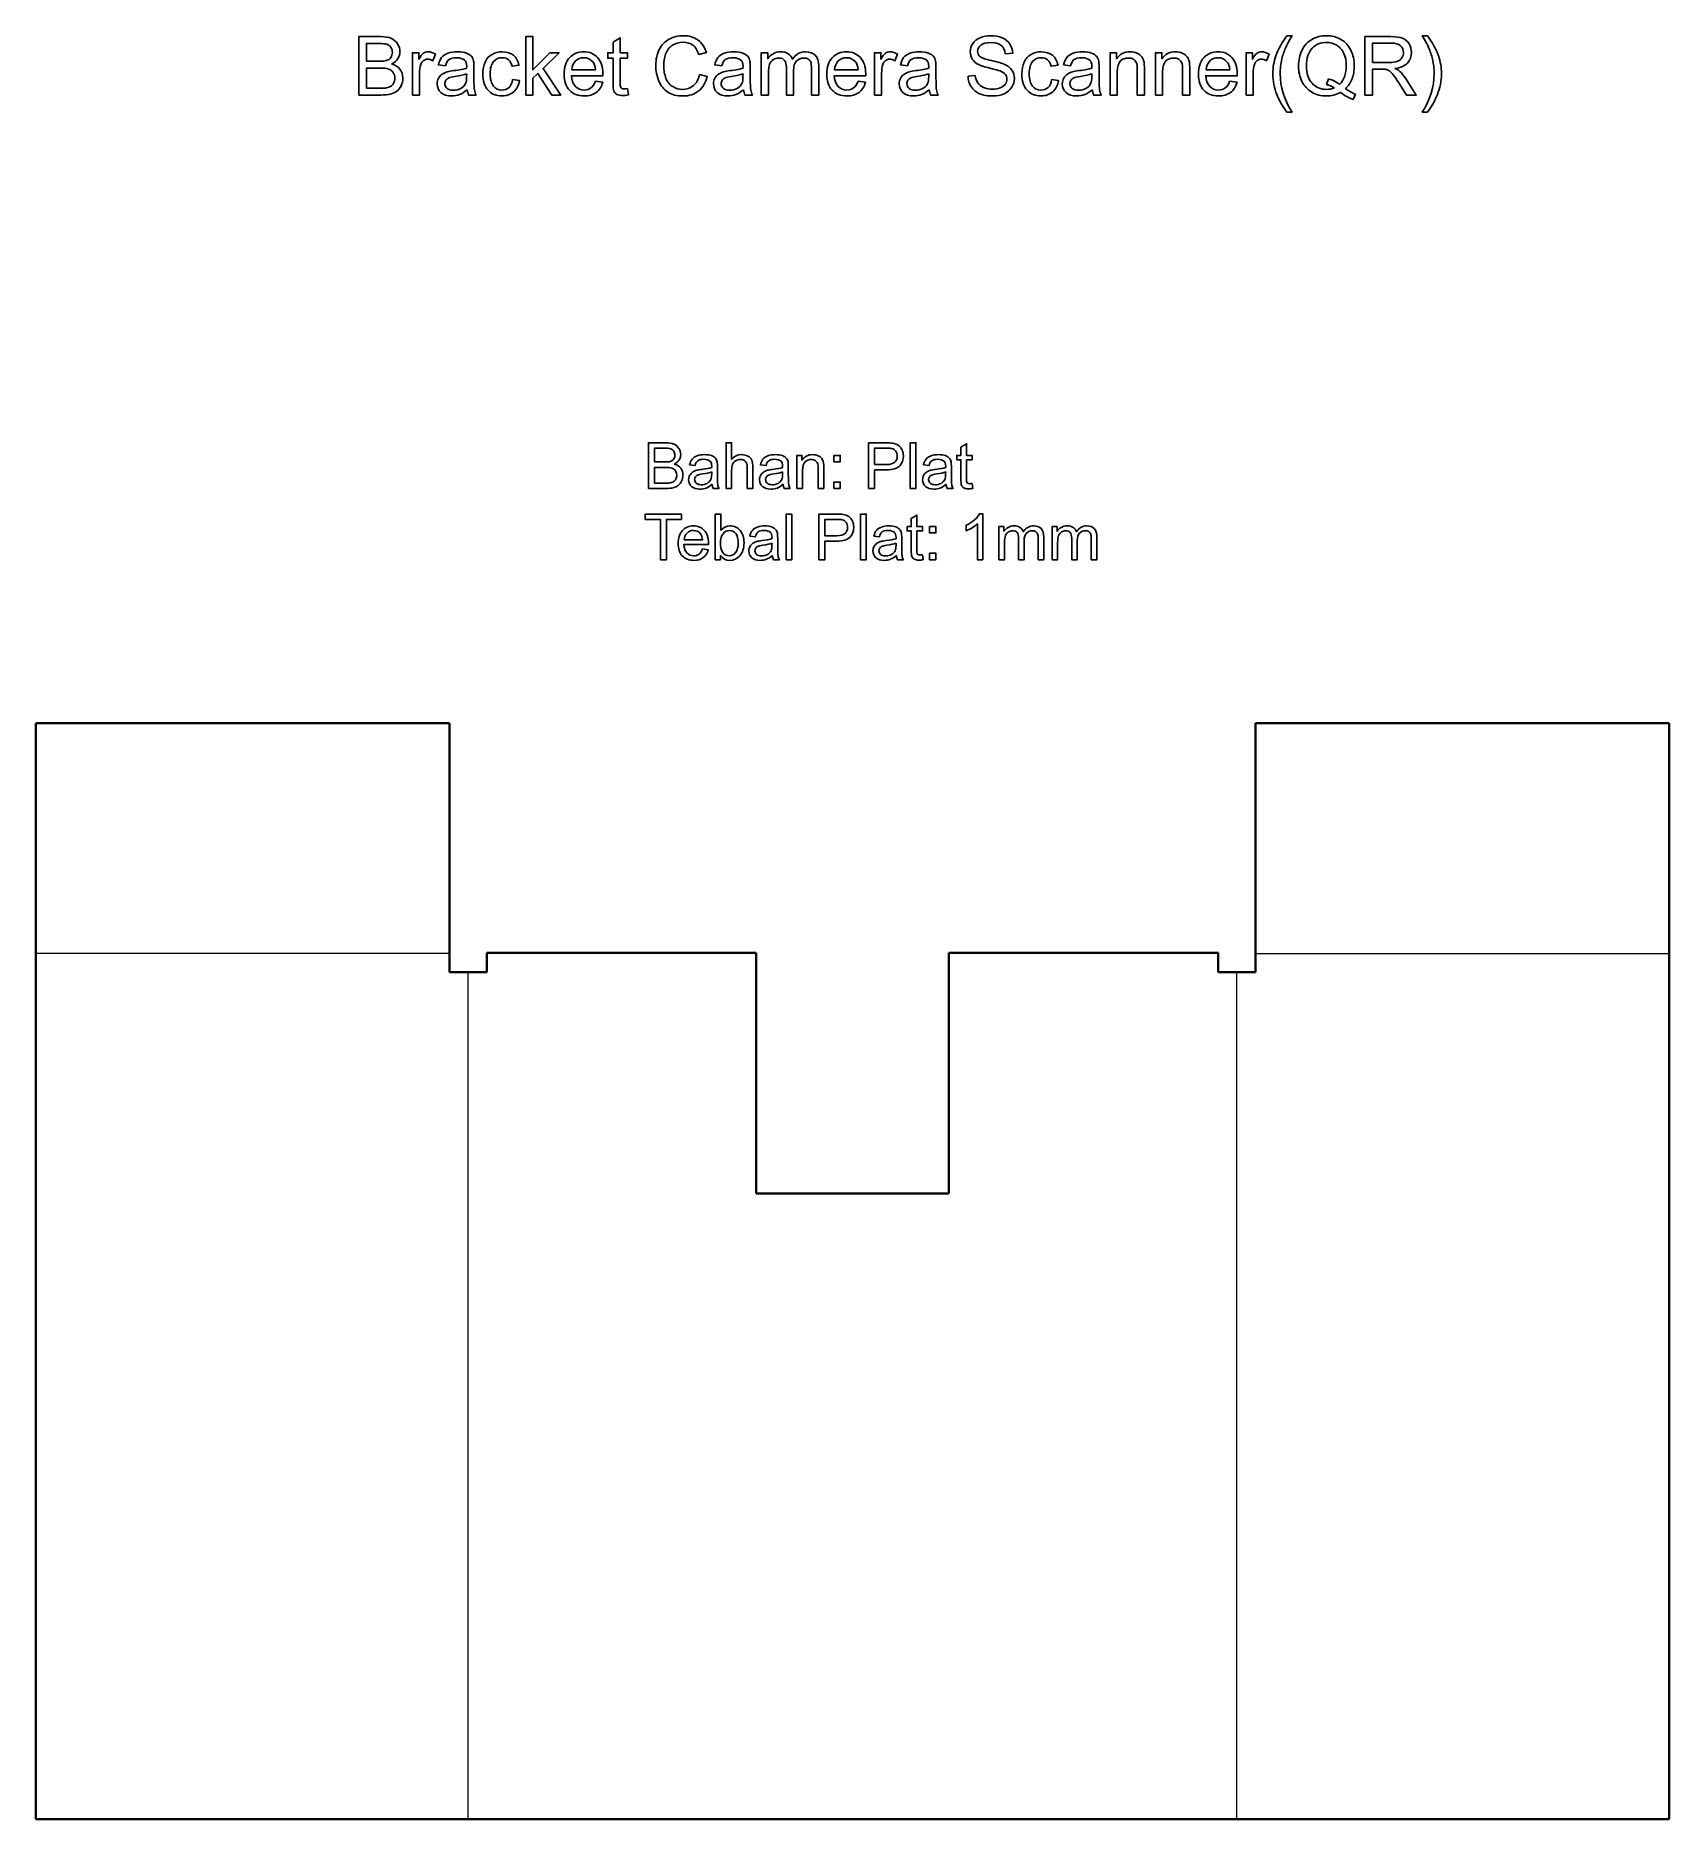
# Model space of a CAD drawing. Header units: centimetres. Extents: x -8.5 to 8.5, y -5.7 to 12.8.
import ezdxf
from ezdxf.lldxf.tags import DXFTag

# ---------------------------------------------------------------- set-up
doc = ezdxf.new("R2010")
doc.units = ezdxf.units.CM
doc.header["$MEASUREMENT"] = 0
doc.layers.add('SHEETMETAL_BEND_LINES_DOWN', color=7, linetype='Continuous')
doc.layers.add('Visible', color=7, linetype='Continuous')
tags = doc.linetypes.add('New Line1', pattern=[0.7, 0.4, -0.1, 0.1, -0.1]).pattern_tags.tags
tags[10:11] = [DXFTag(74, 4), DXFTag(75, 0), DXFTag(340, '0'), DXFTag(46, 1.0), DXFTag(50, 0.0), DXFTag(44, 0.0), DXFTag(45, 0.0)]
tags[8:9] = [DXFTag(74, 4), DXFTag(75, 0), DXFTag(340, '0'), DXFTag(46, 1.0), DXFTag(50, 0.0), DXFTag(44, 0.0), DXFTag(45, 0.0)]
tags[6:7] = [DXFTag(74, 4), DXFTag(75, 0), DXFTag(340, '0'), DXFTag(46, 1.0), DXFTag(50, 0.0), DXFTag(44, 0.0), DXFTag(45, 0.0)]
tags[4:5] = [DXFTag(74, 4), DXFTag(75, 0), DXFTag(340, '0'), DXFTag(46, 1.0), DXFTag(50, 0.0), DXFTag(44, 0.0), DXFTag(45, 0.0)]
tags = doc.linetypes.add('New Line2', pattern=[0.7, 0.4, -0.1, 0.1, -0.1]).pattern_tags.tags
tags[10:11] = [DXFTag(74, 4), DXFTag(75, 0), DXFTag(340, '0'), DXFTag(46, 1.0), DXFTag(50, 0.0), DXFTag(44, 0.0), DXFTag(45, 0.0)]
tags[8:9] = [DXFTag(74, 4), DXFTag(75, 0), DXFTag(340, '0'), DXFTag(46, 1.0), DXFTag(50, 0.0), DXFTag(44, 0.0), DXFTag(45, 0.0)]
tags[6:7] = [DXFTag(74, 4), DXFTag(75, 0), DXFTag(340, '0'), DXFTag(46, 1.0), DXFTag(50, 0.0), DXFTag(44, 0.0), DXFTag(45, 0.0)]
tags[4:5] = [DXFTag(74, 4), DXFTag(75, 0), DXFTag(340, '0'), DXFTag(46, 1.0), DXFTag(50, 0.0), DXFTag(44, 0.0), DXFTag(45, 0.0)]
tags = doc.linetypes.add('New Line3', pattern=[0.7, 0.4, -0.1, 0.1, -0.1]).pattern_tags.tags
tags[10:11] = [DXFTag(74, 4), DXFTag(75, 0), DXFTag(340, '0'), DXFTag(46, 1.0), DXFTag(50, 0.0), DXFTag(44, 0.0), DXFTag(45, 0.0)]
tags[8:9] = [DXFTag(74, 4), DXFTag(75, 0), DXFTag(340, '0'), DXFTag(46, 1.0), DXFTag(50, 0.0), DXFTag(44, 0.0), DXFTag(45, 0.0)]
tags[6:7] = [DXFTag(74, 4), DXFTag(75, 0), DXFTag(340, '0'), DXFTag(46, 1.0), DXFTag(50, 0.0), DXFTag(44, 0.0), DXFTag(45, 0.0)]
tags[4:5] = [DXFTag(74, 4), DXFTag(75, 0), DXFTag(340, '0'), DXFTag(46, 1.0), DXFTag(50, 0.0), DXFTag(44, 0.0), DXFTag(45, 0.0)]
tags = doc.linetypes.add('New Line4', pattern=[0.7, 0.4, -0.1, 0.1, -0.1]).pattern_tags.tags
tags[10:11] = [DXFTag(74, 4), DXFTag(75, 0), DXFTag(340, '0'), DXFTag(46, 1.0), DXFTag(50, 0.0), DXFTag(44, 0.0), DXFTag(45, 0.0)]
tags[8:9] = [DXFTag(74, 4), DXFTag(75, 0), DXFTag(340, '0'), DXFTag(46, 1.0), DXFTag(50, 0.0), DXFTag(44, 0.0), DXFTag(45, 0.0)]
tags[6:7] = [DXFTag(74, 4), DXFTag(75, 0), DXFTag(340, '0'), DXFTag(46, 1.0), DXFTag(50, 0.0), DXFTag(44, 0.0), DXFTag(45, 0.0)]
tags[4:5] = [DXFTag(74, 4), DXFTag(75, 0), DXFTag(340, '0'), DXFTag(46, 1.0), DXFTag(50, 0.0), DXFTag(44, 0.0), DXFTag(45, 0.0)]

msp = doc.modelspace()

# ---------------------------------------------------------------- linework, layer by layer
at = {"layer": 'SHEETMETAL_BEND_LINES_DOWN', "linetype": 'New Line4', "lineweight": 13}
msp.add_open_spline([(-4.18485, 3.3), (-4.18485, 3.3), (-8.48485, 3.3), (-8.48485, 3.3)], degree=3, dxfattribs=at)
at = {"layer": 'SHEETMETAL_BEND_LINES_DOWN', "linetype": 'New Line2', "lineweight": 13}
msp.add_open_spline([(4.18485, 3.3), (4.18485, 3.3), (8.48485, 3.3), (8.48485, 3.3)], degree=3, dxfattribs=at)
at = {"layer": 'SHEETMETAL_BEND_LINES_DOWN', "linetype": 'New Line3', "lineweight": 13}
msp.add_open_spline([(-3.99242, -5.69242), (-3.99242, -5.69242), (-3.99242, 3.10758), (-3.99242, 3.10758)], degree=3, dxfattribs=at)
at = {"layer": 'SHEETMETAL_BEND_LINES_DOWN', "linetype": 'New Line1', "lineweight": 13}
msp.add_open_spline([(3.99242, -5.69242), (3.99242, -5.69242), (3.99242, 3.10758), (3.99242, 3.10758)], degree=3, dxfattribs=at)
at = {"layer": 'Visible', "color": 250}
for points, knots in [([(-5.12933, 12.21795), (-5.12933, 12.21795), (-5.12933, 12.82417), (-5.12933, 12.82417), (-5.12933, 12.82417), (-4.90186, 12.82417), (-4.90186, 12.82417), (-4.85558, 12.82417), (-4.81846, 12.8181), (-4.79038, 12.80582), (-4.76244, 12.79354), (-4.74057, 12.77464), (-4.72477, 12.74909), (-4.70882, 12.72369), (-4.70092, 12.69702), (-4.70092, 12.66908), (-4.70092, 12.64326), (-4.70797, 12.61885), (-4.72194, 12.59599), (-4.73591, 12.57313), (-4.75708, 12.55464), (-4.78544, 12.54053), (-4.74875, 12.52981), (-4.72053, 12.51146), (-4.70092, 12.4855), (-4.68116, 12.45967), (-4.67128, 12.42905), (-4.67128, 12.39378), (-4.67128, 12.36527), (-4.67735, 12.33888), (-4.68935, 12.31447), (-4.70134, 12.29006), (-4.71616, 12.27129), (-4.7338, 12.25803), (-4.75144, 12.2449), (-4.77359, 12.23488), (-4.80012, 12.22811), (-4.82679, 12.22134), (-4.85939, 12.21795), (-4.89805, 12.21795), (-4.89805, 12.21795), (-5.12933, 12.21795), (-5.12933, 12.21795)], [0, 0, 0, 0, 0.07142857, 0.07142857, 0.07142857, 0.14285714, 0.14285714, 0.14285714, 0.21428571, 0.21428571, 0.21428571, 0.28571429, 0.28571429, 0.28571429, 0.35714286, 0.35714286, 0.35714286, 0.42857143, 0.42857143, 0.42857143, 0.5, 0.5, 0.5, 0.57142857, 0.57142857, 0.57142857, 0.64285714, 0.64285714, 0.64285714, 0.71428571, 0.71428571, 0.71428571, 0.78571429, 0.78571429, 0.78571429, 0.85714286, 0.85714286, 0.85714286, 0.92857143, 0.92857143, 0.92857143, 1, 1, 1, 1]), ([(-3.39408, 12.21795), (-3.39408, 12.21795), (-3.39408, 12.82417), (-3.39408, 12.82417), (-3.39408, 12.82417), (-3.31957, 12.82417), (-3.31957, 12.82417), (-3.31957, 12.82417), (-3.31957, 12.47887), (-3.31957, 12.47887), (-3.31957, 12.47887), (-3.14346, 12.65737), (-3.14346, 12.65737), (-3.14346, 12.65737), (-3.04723, 12.65737), (-3.04723, 12.65737), (-3.04723, 12.65737), (-3.21487, 12.49411), (-3.21487, 12.49411), (-3.21487, 12.49411), (-3.03029, 12.21795), (-3.03029, 12.21795), (-3.03029, 12.21795), (-3.12201, 12.21795), (-3.12201, 12.21795), (-3.12201, 12.21795), (-3.26792, 12.44246), (-3.26792, 12.44246), (-3.26792, 12.44246), (-3.31957, 12.39222), (-3.31957, 12.39222), (-3.31957, 12.39222), (-3.31957, 12.21795), (-3.31957, 12.21795), (-3.31957, 12.21795), (-3.39408, 12.21795), (-3.39408, 12.21795)], [0, 0, 0, 0, 0.08333333, 0.08333333, 0.08333333, 0.16666667, 0.16666667, 0.16666667, 0.25, 0.25, 0.25, 0.33333333, 0.33333333, 0.33333333, 0.41666667, 0.41666667, 0.41666667, 0.5, 0.5, 0.5, 0.58333333, 0.58333333, 0.58333333, 0.66666667, 0.66666667, 0.66666667, 0.75, 0.75, 0.75, 0.83333333, 0.83333333, 0.83333333, 0.91666667, 0.91666667, 0.91666667, 1, 1, 1, 1]), ([(-2.33842, 12.28441), (-2.33842, 12.28441), (-2.32826, 12.21866), (-2.32826, 12.21866), (-2.34914, 12.21428), (-2.36791, 12.21202), (-2.38428, 12.21202), (-2.41123, 12.21202), (-2.43211, 12.21626), (-2.44707, 12.22486), (-2.46189, 12.23347), (-2.47233, 12.24462), (-2.4784, 12.25859), (-2.48447, 12.27256), (-2.48743, 12.30191), (-2.48743, 12.34664), (-2.48743, 12.34664), (-2.48743, 12.5998), (-2.48743, 12.5998), (-2.48743, 12.5998), (-2.54246, 12.5998), (-2.54246, 12.5998), (-2.54246, 12.5998), (-2.54246, 12.65737), (-2.54246, 12.65737), (-2.54246, 12.65737), (-2.48743, 12.65737), (-2.48743, 12.65737), (-2.48743, 12.65737), (-2.48743, 12.76603), (-2.48743, 12.76603), (-2.48743, 12.76603), (-2.41292, 12.81076), (-2.41292, 12.81076), (-2.41292, 12.81076), (-2.41292, 12.65737), (-2.41292, 12.65737), (-2.41292, 12.65737), (-2.33842, 12.65737), (-2.33842, 12.65737), (-2.33842, 12.65737), (-2.33842, 12.5998), (-2.33842, 12.5998), (-2.33842, 12.5998), (-2.41292, 12.5998), (-2.41292, 12.5998), (-2.41292, 12.5998), (-2.41292, 12.34241), (-2.41292, 12.34241), (-2.41292, 12.3211), (-2.41165, 12.30741), (-2.40897, 12.30135), (-2.40643, 12.29528), (-2.4022, 12.29048), (-2.39627, 12.28681), (-2.39034, 12.28328), (-2.38188, 12.28145), (-2.37087, 12.28145), (-2.36269, 12.28145), (-2.35182, 12.28244), (-2.33842, 12.28441)], [0, 0, 0, 0, 0.05, 0.05, 0.05, 0.1, 0.1, 0.1, 0.15, 0.15, 0.15, 0.2, 0.2, 0.2, 0.25, 0.25, 0.25, 0.3, 0.3, 0.3, 0.35, 0.35, 0.35, 0.4, 0.4, 0.4, 0.45, 0.45, 0.45, 0.5, 0.5, 0.5, 0.55, 0.55, 0.55, 0.6, 0.6, 0.6, 0.65, 0.65, 0.65, 0.7, 0.7, 0.7, 0.75, 0.75, 0.75, 0.8, 0.8, 0.8, 0.85, 0.85, 0.85, 0.9, 0.9, 0.9, 0.95, 0.95, 0.95, 1, 1, 1, 1]), ([(-1.58855, 12.43061), (-1.58855, 12.43061), (-1.50812, 12.41029), (-1.50812, 12.41029), (-1.52491, 12.34439), (-1.55511, 12.29429), (-1.59871, 12.25972), (-1.64232, 12.22515), (-1.69566, 12.20779), (-1.75874, 12.20779), (-1.82393, 12.20779), (-1.87699, 12.22105), (-1.91791, 12.24772), (-1.95883, 12.27425), (-1.98988, 12.31278), (-2.01118, 12.36315), (-2.03249, 12.41367), (-2.04322, 12.46772), (-2.04322, 12.52557), (-2.04322, 12.58865), (-2.03122, 12.64368), (-2.00709, 12.69067), (-1.98296, 12.73766), (-1.94867, 12.77337), (-1.90422, 12.79778), (-1.85977, 12.82219), (-1.81081, 12.83433), (-1.75747, 12.83433), (-1.69679, 12.83433), (-1.64585, 12.81894), (-1.60464, 12.78804), (-1.5633, 12.75714), (-1.53451, 12.71382), (-1.51828, 12.65794), (-1.51828, 12.65794), (-1.59702, 12.63931), (-1.59702, 12.63931), (-1.61099, 12.68334), (-1.63145, 12.71551), (-1.65812, 12.73555), (-1.68479, 12.75573), (-1.71838, 12.76575), (-1.75888, 12.76575), (-1.8053, 12.76575), (-1.84425, 12.7546), (-1.87543, 12.7323), (-1.90662, 12.71001), (-1.92863, 12.67995), (-1.94119, 12.64241), (-1.95389, 12.60474), (-1.96024, 12.56593), (-1.96024, 12.526), (-1.96024, 12.47449), (-1.95276, 12.42948), (-1.93781, 12.39109), (-1.92285, 12.35257), (-1.89956, 12.32392), (-1.86796, 12.30487), (-1.83635, 12.28582), (-1.8022, 12.27637), (-1.76537, 12.27637), (-1.72049, 12.27637), (-1.68268, 12.28935), (-1.65163, 12.31518), (-1.62059, 12.34114), (-1.59956, 12.37952), (-1.58855, 12.43061)], [0, 0, 0, 0, 0.04545455, 0.04545455, 0.04545455, 0.09090909, 0.09090909, 0.09090909, 0.13636364, 0.13636364, 0.13636364, 0.18181818, 0.18181818, 0.18181818, 0.22727273, 0.22727273, 0.22727273, 0.27272727, 0.27272727, 0.27272727, 0.31818182, 0.31818182, 0.31818182, 0.36363636, 0.36363636, 0.36363636, 0.40909091, 0.40909091, 0.40909091, 0.45454545, 0.45454545, 0.45454545, 0.5, 0.5, 0.5, 0.54545455, 0.54545455, 0.54545455, 0.59090909, 0.59090909, 0.59090909, 0.63636364, 0.63636364, 0.63636364, 0.68181818, 0.68181818, 0.68181818, 0.72727273, 0.72727273, 0.72727273, 0.77272727, 0.77272727, 0.77272727, 0.81818182, 0.81818182, 0.81818182, 0.86363636, 0.86363636, 0.86363636, 0.90909091, 0.90909091, 0.90909091, 0.95454545, 0.95454545, 0.95454545, 1, 1, 1, 1]), ([(1.19996, 12.41268), (1.19996, 12.41268), (1.27531, 12.41946), (1.27531, 12.41946), (1.27884, 12.38898), (1.28716, 12.364), (1.30029, 12.34439), (1.31341, 12.32491), (1.33373, 12.30911), (1.36125, 12.29697), (1.38876, 12.28498), (1.41981, 12.27891), (1.45424, 12.27891), (1.48486, 12.27891), (1.51181, 12.28343), (1.53524, 12.2926), (1.55866, 12.30177), (1.57602, 12.31433), (1.58745, 12.33027), (1.59888, 12.34622), (1.60467, 12.36358), (1.60467, 12.3822), (1.60467, 12.40111), (1.59916, 12.41762), (1.58816, 12.43188), (1.57715, 12.44599), (1.55894, 12.45784), (1.53354, 12.46758), (1.51732, 12.47379), (1.48133, 12.48366), (1.42559, 12.49707), (1.36986, 12.51047), (1.33091, 12.52303), (1.30861, 12.53489), (1.27968, 12.55013), (1.25824, 12.56904), (1.24412, 12.59147), (1.22987, 12.61391), (1.22282, 12.63917), (1.22282, 12.66697), (1.22282, 12.69773), (1.23157, 12.72638), (1.24892, 12.7529), (1.26628, 12.77957), (1.29154, 12.79975), (1.32498, 12.81358), (1.35828, 12.82741), (1.3954, 12.83433), (1.43618, 12.83433), (1.48105, 12.83433), (1.5207, 12.82713), (1.55499, 12.81259), (1.58928, 12.7982), (1.61567, 12.77689), (1.63416, 12.74867), (1.65264, 12.72059), (1.66252, 12.6887), (1.66393, 12.65314), (1.66393, 12.65314), (1.58689, 12.64721), (1.58689, 12.64721), (1.58279, 12.68545), (1.56882, 12.71438), (1.54497, 12.73385), (1.52113, 12.75347), (1.48585, 12.76321), (1.43928, 12.76321), (1.39074, 12.76321), (1.35532, 12.75432), (1.33317, 12.73654), (1.31101, 12.71876), (1.29986, 12.69731), (1.29986, 12.67219), (1.29986, 12.65046), (1.30777, 12.63254), (1.32343, 12.61842), (1.33895, 12.60445), (1.37917, 12.58992), (1.44436, 12.57524), (1.50956, 12.56043), (1.55429, 12.54759), (1.57856, 12.53658), (1.6137, 12.52035), (1.6398, 12.49989), (1.65659, 12.47491), (1.67339, 12.45008), (1.68171, 12.42143), (1.68171, 12.38898), (1.68171, 12.35666), (1.67254, 12.32646), (1.65405, 12.29796), (1.63557, 12.26946), (1.60918, 12.2473), (1.57461, 12.2315), (1.54004, 12.21569), (1.50123, 12.20779), (1.45791, 12.20779), (1.40316, 12.20779), (1.3573, 12.21583), (1.32033, 12.23178), (1.28321, 12.24772), (1.25428, 12.27171), (1.23326, 12.30389), (1.21209, 12.33592), (1.20109, 12.37219), (1.19996, 12.41268)], [0, 0, 0, 0, 0.02857143, 0.02857143, 0.02857143, 0.05714286, 0.05714286, 0.05714286, 0.08571429, 0.08571429, 0.08571429, 0.11428571, 0.11428571, 0.11428571, 0.14285714, 0.14285714, 0.14285714, 0.17142857, 0.17142857, 0.17142857, 0.2, 0.2, 0.2, 0.22857143, 0.22857143, 0.22857143, 0.25714286, 0.25714286, 0.25714286, 0.28571429, 0.28571429, 0.28571429, 0.31428571, 0.31428571, 0.31428571, 0.34285714, 0.34285714, 0.34285714, 0.37142857, 0.37142857, 0.37142857, 0.4, 0.4, 0.4, 0.42857143, 0.42857143, 0.42857143, 0.45714286, 0.45714286, 0.45714286, 0.48571429, 0.48571429, 0.48571429, 0.51428571, 0.51428571, 0.51428571, 0.54285714, 0.54285714, 0.54285714, 0.57142857, 0.57142857, 0.57142857, 0.6, 0.6, 0.6, 0.62857143, 0.62857143, 0.62857143, 0.65714286, 0.65714286, 0.65714286, 0.68571429, 0.68571429, 0.68571429, 0.71428571, 0.71428571, 0.71428571, 0.74285714, 0.74285714, 0.74285714, 0.77142857, 0.77142857, 0.77142857, 0.8, 0.8, 0.8, 0.82857143, 0.82857143, 0.82857143, 0.85714286, 0.85714286, 0.85714286, 0.88571429, 0.88571429, 0.88571429, 0.91428571, 0.91428571, 0.91428571, 0.94285714, 0.94285714, 0.94285714, 0.97142857, 0.97142857, 0.97142857, 1, 1, 1, 1]), ([(4.5127, 12.04015), (4.47178, 12.09194), (4.43706, 12.15247), (4.4087, 12.2219), (4.38034, 12.29133), (4.36623, 12.3633), (4.36623, 12.43766), (4.36623, 12.50328), (4.37681, 12.56607), (4.39798, 12.62604), (4.42281, 12.69575), (4.46105, 12.76518), (4.5127, 12.83433), (4.5127, 12.83433), (4.56604, 12.83433), (4.56604, 12.83433), (4.53274, 12.77703), (4.51058, 12.73611), (4.49986, 12.71156), (4.48307, 12.6736), (4.4698, 12.63395), (4.46021, 12.5926), (4.44835, 12.5411), (4.44243, 12.48931), (4.44243, 12.43724), (4.44243, 12.30473), (4.48363, 12.17237), (4.56604, 12.04015), (4.56604, 12.04015), (4.5127, 12.04015), (4.5127, 12.04015)], [0, 0, 0, 0, 0.1, 0.1, 0.1, 0.2, 0.2, 0.2, 0.3, 0.3, 0.3, 0.4, 0.4, 0.4, 0.5, 0.5, 0.5, 0.6, 0.6, 0.6, 0.7, 0.7, 0.7, 0.8, 0.8, 0.8, 0.9, 0.9, 0.9, 1, 1, 1, 1]), ([(5.12047, 12.283), (5.15786, 12.25732), (5.19229, 12.23869), (5.2239, 12.22684), (5.2239, 12.22684), (5.20005, 12.17096), (5.20005, 12.17096), (5.15645, 12.18662), (5.11299, 12.21132), (5.06967, 12.24518), (5.02479, 12.22021), (4.97526, 12.20779), (4.92108, 12.20779), (4.86633, 12.20779), (4.81665, 12.22105), (4.77206, 12.24744), (4.72747, 12.27383), (4.69318, 12.31108), (4.66905, 12.35892), (4.64492, 12.4069), (4.63293, 12.4608), (4.63293, 12.52092), (4.63293, 12.58061), (4.64506, 12.63493), (4.66933, 12.68404), (4.69346, 12.73301), (4.72804, 12.77026), (4.77277, 12.79594), (4.8175, 12.82148), (4.8676, 12.83433), (4.92291, 12.83433), (4.97879, 12.83433), (5.02917, 12.82106), (5.07404, 12.79453), (5.11892, 12.76786), (5.15321, 12.73075), (5.17677, 12.68291), (5.20034, 12.63522), (5.21205, 12.58131), (5.21205, 12.52134), (5.21205, 12.47139), (5.20443, 12.42665), (5.18919, 12.38686), (5.17409, 12.34707), (5.15109, 12.31249), (5.12047, 12.283)], [0, 0, 0, 0, 0.06666667, 0.06666667, 0.06666667, 0.13333333, 0.13333333, 0.13333333, 0.2, 0.2, 0.2, 0.26666667, 0.26666667, 0.26666667, 0.33333333, 0.33333333, 0.33333333, 0.4, 0.4, 0.4, 0.46666667, 0.46666667, 0.46666667, 0.53333333, 0.53333333, 0.53333333, 0.6, 0.6, 0.6, 0.66666667, 0.66666667, 0.66666667, 0.73333333, 0.73333333, 0.73333333, 0.8, 0.8, 0.8, 0.86666667, 0.86666667, 0.86666667, 0.93333333, 0.93333333, 0.93333333, 1, 1, 1, 1]), ([(5.32198, 12.21795), (5.32198, 12.21795), (5.32198, 12.82417), (5.32198, 12.82417), (5.32198, 12.82417), (5.59065, 12.82417), (5.59065, 12.82417), (5.6447, 12.82417), (5.68576, 12.81866), (5.71384, 12.8078), (5.74193, 12.79693), (5.76436, 12.77774), (5.78115, 12.75022), (5.79795, 12.72271), (5.80627, 12.69223), (5.80627, 12.65892), (5.80627, 12.61588), (5.7923, 12.57962), (5.7645, 12.55013), (5.7367, 12.52063), (5.69381, 12.50201), (5.63567, 12.49396), (5.65698, 12.4838), (5.67306, 12.47364), (5.68407, 12.46377), (5.70749, 12.44232), (5.72965, 12.41537), (5.75039, 12.38305), (5.75039, 12.38305), (5.85524, 12.21795), (5.85524, 12.21795), (5.85524, 12.21795), (5.75505, 12.21795), (5.75505, 12.21795), (5.75505, 12.21795), (5.6749, 12.3441), (5.6749, 12.3441), (5.65161, 12.38065), (5.63228, 12.40845), (5.61718, 12.42778), (5.60194, 12.44712), (5.5884, 12.46052), (5.5764, 12.46828), (5.56455, 12.4759), (5.55227, 12.48126), (5.53985, 12.48437), (5.53082, 12.4862), (5.51601, 12.48719), (5.49526, 12.48719), (5.49526, 12.48719), (5.40241, 12.48719), (5.40241, 12.48719), (5.40241, 12.48719), (5.40241, 12.21795), (5.40241, 12.21795), (5.40241, 12.21795), (5.32198, 12.21795), (5.32198, 12.21795)], [0, 0, 0, 0, 0.05263158, 0.05263158, 0.05263158, 0.10526316, 0.10526316, 0.10526316, 0.15789474, 0.15789474, 0.15789474, 0.21052632, 0.21052632, 0.21052632, 0.26315789, 0.26315789, 0.26315789, 0.31578947, 0.31578947, 0.31578947, 0.36842105, 0.36842105, 0.36842105, 0.42105263, 0.42105263, 0.42105263, 0.47368421, 0.47368421, 0.47368421, 0.52631579, 0.52631579, 0.52631579, 0.57894737, 0.57894737, 0.57894737, 0.63157895, 0.63157895, 0.63157895, 0.68421053, 0.68421053, 0.68421053, 0.73684211, 0.73684211, 0.73684211, 0.78947368, 0.78947368, 0.78947368, 0.84210526, 0.84210526, 0.84210526, 0.89473684, 0.89473684, 0.89473684, 0.94736842, 0.94736842, 0.94736842, 1, 1, 1, 1]), ([(5.97152, 12.04015), (5.97152, 12.04015), (5.91818, 12.04015), (5.91818, 12.04015), (6.00059, 12.17237), (6.04179, 12.30473), (6.04179, 12.43724), (6.04179, 12.48903), (6.03586, 12.54039), (6.02401, 12.59133), (6.0147, 12.63268), (6.00157, 12.67233), (5.98478, 12.71043), (5.97406, 12.73512), (5.95176, 12.77647), (5.91818, 12.83433), (5.91818, 12.83433), (5.97152, 12.83433), (5.97152, 12.83433), (6.02316, 12.76518), (6.06141, 12.69575), (6.08624, 12.62604), (6.10741, 12.56607), (6.11799, 12.50328), (6.11799, 12.43766), (6.11799, 12.3633), (6.10374, 12.29133), (6.07523, 12.2219), (6.04687, 12.15247), (6.0123, 12.09194), (5.97152, 12.04015)], [0, 0, 0, 0, 0.1, 0.1, 0.1, 0.2, 0.2, 0.2, 0.3, 0.3, 0.3, 0.4, 0.4, 0.4, 0.5, 0.5, 0.5, 0.6, 0.6, 0.6, 0.7, 0.7, 0.7, 0.8, 0.8, 0.8, 0.9, 0.9, 0.9, 1, 1, 1, 1]), ([(-5.0489, 12.56932), (-5.0489, 12.56932), (-4.91781, 12.56932), (-4.91781, 12.56932), (-4.88225, 12.56932), (-4.85671, 12.57172), (-4.84132, 12.57637), (-4.82086, 12.58244), (-4.80548, 12.5926), (-4.79518, 12.60671), (-4.78488, 12.62082), (-4.77966, 12.63846), (-4.77966, 12.65977), (-4.77966, 12.67995), (-4.78446, 12.69773), (-4.79419, 12.71297), (-4.80379, 12.72835), (-4.81762, 12.73893), (-4.83554, 12.74458), (-4.85346, 12.75022), (-4.88422, 12.75305), (-4.92768, 12.75305), (-4.92768, 12.75305), (-5.0489, 12.75305), (-5.0489, 12.75305), (-5.0489, 12.75305), (-5.0489, 12.56932), (-5.0489, 12.56932)], [0, 0, 0, 0, 0.11111111, 0.11111111, 0.11111111, 0.22222222, 0.22222222, 0.22222222, 0.33333333, 0.33333333, 0.33333333, 0.44444444, 0.44444444, 0.44444444, 0.55555556, 0.55555556, 0.55555556, 0.66666667, 0.66666667, 0.66666667, 0.77777778, 0.77777778, 0.77777778, 0.88888889, 0.88888889, 0.88888889, 1, 1, 1, 1]), ([(-4.57138, 12.21795), (-4.57138, 12.21795), (-4.57138, 12.65737), (-4.57138, 12.65737), (-4.57138, 12.65737), (-4.50449, 12.65737), (-4.50449, 12.65737), (-4.50449, 12.65737), (-4.50449, 12.59006), (-4.50449, 12.59006), (-4.48742, 12.62125), (-4.47161, 12.64185), (-4.45708, 12.65173), (-4.44254, 12.66175), (-4.4266, 12.66669), (-4.40924, 12.66669), (-4.38412, 12.66669), (-4.35858, 12.65878), (-4.33262, 12.64312), (-4.33262, 12.64312), (-4.35914, 12.5744), (-4.35914, 12.5744), (-4.37721, 12.58456), (-4.39527, 12.58964), (-4.41333, 12.58964), (-4.42956, 12.58964), (-4.44409, 12.5847), (-4.45693, 12.57496), (-4.46978, 12.56523), (-4.47895, 12.55168), (-4.48445, 12.53432), (-4.49278, 12.50793), (-4.49687, 12.47901), (-4.49687, 12.44754), (-4.49687, 12.44754), (-4.49687, 12.21795), (-4.49687, 12.21795), (-4.49687, 12.21795), (-4.57138, 12.21795), (-4.57138, 12.21795)], [0, 0, 0, 0, 0.07692308, 0.07692308, 0.07692308, 0.15384615, 0.15384615, 0.15384615, 0.23076923, 0.23076923, 0.23076923, 0.30769231, 0.30769231, 0.30769231, 0.38461538, 0.38461538, 0.38461538, 0.46153846, 0.46153846, 0.46153846, 0.53846154, 0.53846154, 0.53846154, 0.61538462, 0.61538462, 0.61538462, 0.69230769, 0.69230769, 0.69230769, 0.76923077, 0.76923077, 0.76923077, 0.84615385, 0.84615385, 0.84615385, 0.92307692, 0.92307692, 0.92307692, 1, 1, 1, 1]), ([(-4.00157, 12.27298), (-4.02923, 12.24942), (-4.0559, 12.23291), (-4.08144, 12.22317), (-4.10698, 12.21343), (-4.13435, 12.20864), (-4.16371, 12.20864), (-4.21197, 12.20864), (-4.24908, 12.22035), (-4.27504, 12.24391), (-4.30101, 12.26734), (-4.31399, 12.2974), (-4.31399, 12.33394), (-4.31399, 12.35539), (-4.30905, 12.37501), (-4.29931, 12.39279), (-4.28944, 12.41057), (-4.2766, 12.42468), (-4.26079, 12.4354), (-4.24485, 12.44613), (-4.22707, 12.45431), (-4.20717, 12.45982), (-4.19249, 12.46363), (-4.17034, 12.46729), (-4.14085, 12.47096), (-4.08073, 12.47802), (-4.03628, 12.48663), (-4.00792, 12.4965), (-4.00764, 12.50666), (-4.0075, 12.51316), (-4.0075, 12.51584), (-4.0075, 12.54603), (-4.01455, 12.56734), (-4.02866, 12.57976), (-4.04771, 12.59655), (-4.07608, 12.60488), (-4.11361, 12.60488), (-4.14875, 12.60488), (-4.17471, 12.59867), (-4.19136, 12.58639), (-4.20816, 12.57412), (-4.22043, 12.55238), (-4.22848, 12.52106), (-4.22848, 12.52106), (-4.30129, 12.53122), (-4.30129, 12.53122), (-4.29466, 12.5624), (-4.28379, 12.58766), (-4.26855, 12.60685), (-4.25331, 12.62604), (-4.2313, 12.64072), (-4.20251, 12.65116), (-4.17387, 12.66146), (-4.14042, 12.66669), (-4.1026, 12.66669), (-4.06507, 12.66669), (-4.03445, 12.66231), (-4.01088, 12.65342), (-3.98746, 12.64453), (-3.9701, 12.63352), (-3.95909, 12.62012), (-3.94809, 12.60671), (-3.94033, 12.58978), (-3.93581, 12.56932), (-3.93341, 12.55662), (-3.93214, 12.53376), (-3.93214, 12.50088), (-3.93214, 12.50088), (-3.93214, 12.4021), (-3.93214, 12.4021), (-3.93214, 12.3331), (-3.93059, 12.28949), (-3.92749, 12.27101), (-3.92452, 12.25252), (-3.91831, 12.23488), (-3.90928, 12.21795), (-3.90928, 12.21795), (-3.98718, 12.21795), (-3.98718, 12.21795), (-3.99465, 12.23361), (-3.99945, 12.25196), (-4.00157, 12.27298)], [0, 0, 0, 0, 0.03703704, 0.03703704, 0.03703704, 0.07407407, 0.07407407, 0.07407407, 0.11111111, 0.11111111, 0.11111111, 0.14814815, 0.14814815, 0.14814815, 0.18518519, 0.18518519, 0.18518519, 0.22222222, 0.22222222, 0.22222222, 0.25925926, 0.25925926, 0.25925926, 0.2962963, 0.2962963, 0.2962963, 0.33333333, 0.33333333, 0.33333333, 0.37037037, 0.37037037, 0.37037037, 0.40740741, 0.40740741, 0.40740741, 0.44444444, 0.44444444, 0.44444444, 0.48148148, 0.48148148, 0.48148148, 0.51851852, 0.51851852, 0.51851852, 0.55555556, 0.55555556, 0.55555556, 0.59259259, 0.59259259, 0.59259259, 0.62962963, 0.62962963, 0.62962963, 0.66666667, 0.66666667, 0.66666667, 0.7037037, 0.7037037, 0.7037037, 0.74074074, 0.74074074, 0.74074074, 0.77777778, 0.77777778, 0.77777778, 0.81481481, 0.81481481, 0.81481481, 0.85185185, 0.85185185, 0.85185185, 0.88888889, 0.88888889, 0.88888889, 0.92592593, 0.92592593, 0.92592593, 0.96296296, 0.96296296, 0.96296296, 1, 1, 1, 1]), ([(-3.53068, 12.37882), (-3.53068, 12.37882), (-3.45787, 12.36866), (-3.45787, 12.36866), (-3.46591, 12.31856), (-3.48623, 12.27947), (-3.51911, 12.25111), (-3.55199, 12.22275), (-3.59249, 12.20864), (-3.64032, 12.20864), (-3.70029, 12.20864), (-3.74856, 12.22825), (-3.78496, 12.26748), (-3.82151, 12.30671), (-3.83971, 12.36287), (-3.83971, 12.43597), (-3.83971, 12.48338), (-3.83181, 12.52473), (-3.81615, 12.56029), (-3.80048, 12.59571), (-3.77664, 12.62238), (-3.74446, 12.64001), (-3.71243, 12.6578), (-3.67758, 12.66669), (-3.63976, 12.66669), (-3.5922, 12.66669), (-3.55312, 12.65469), (-3.52292, 12.63056), (-3.49258, 12.60643), (-3.47311, 12.57214), (-3.46464, 12.52783), (-3.46464, 12.52783), (-3.53661, 12.51682), (-3.53661, 12.51682), (-3.54352, 12.54632), (-3.55566, 12.56847), (-3.57329, 12.58343), (-3.59079, 12.59825), (-3.61196, 12.60572), (-3.63679, 12.60572), (-3.67433, 12.60572), (-3.70481, 12.59232), (-3.72838, 12.56551), (-3.7518, 12.53856), (-3.76351, 12.49622), (-3.76351, 12.43808), (-3.76351, 12.3791), (-3.75222, 12.33634), (-3.72965, 12.30967), (-3.70693, 12.283), (-3.67743, 12.2696), (-3.64117, 12.2696), (-3.61182, 12.2696), (-3.58741, 12.27849), (-3.56793, 12.29641), (-3.54832, 12.31419), (-3.5359, 12.3417), (-3.53068, 12.37882)], [0, 0, 0, 0, 0.05263158, 0.05263158, 0.05263158, 0.10526316, 0.10526316, 0.10526316, 0.15789474, 0.15789474, 0.15789474, 0.21052632, 0.21052632, 0.21052632, 0.26315789, 0.26315789, 0.26315789, 0.31578947, 0.31578947, 0.31578947, 0.36842105, 0.36842105, 0.36842105, 0.42105263, 0.42105263, 0.42105263, 0.47368421, 0.47368421, 0.47368421, 0.52631579, 0.52631579, 0.52631579, 0.57894737, 0.57894737, 0.57894737, 0.63157895, 0.63157895, 0.63157895, 0.68421053, 0.68421053, 0.68421053, 0.73684211, 0.73684211, 0.73684211, 0.78947368, 0.78947368, 0.78947368, 0.84210526, 0.84210526, 0.84210526, 0.89473684, 0.89473684, 0.89473684, 0.94736842, 0.94736842, 0.94736842, 1, 1, 1, 1]), ([(-2.6713, 12.36019), (-2.6713, 12.36019), (-2.59425, 12.35003), (-2.59425, 12.35003), (-2.60625, 12.3053), (-2.62868, 12.27044), (-2.66142, 12.24575), (-2.69416, 12.22105), (-2.73593, 12.20864), (-2.78687, 12.20864), (-2.85093, 12.20864), (-2.90173, 12.22839), (-2.93927, 12.2679), (-2.97681, 12.30727), (-2.99557, 12.36273), (-2.99557, 12.43399), (-2.99557, 12.50765), (-2.97666, 12.56494), (-2.93871, 12.60558), (-2.90075, 12.64637), (-2.8515, 12.66669), (-2.79096, 12.66669), (-2.7324, 12.66669), (-2.68456, 12.64679), (-2.64745, 12.60685), (-2.61034, 12.56692), (-2.59171, 12.51076), (-2.59171, 12.43837), (-2.59171, 12.43399), (-2.59185, 12.42736), (-2.59213, 12.41861), (-2.59213, 12.41861), (-2.91937, 12.41861), (-2.91937, 12.41861), (-2.91655, 12.37049), (-2.903, 12.33352), (-2.87845, 12.30798), (-2.85404, 12.28244), (-2.82342, 12.2696), (-2.78687, 12.2696), (-2.75963, 12.2696), (-2.73635, 12.27679), (-2.71716, 12.29119), (-2.69783, 12.30558), (-2.68259, 12.32858), (-2.6713, 12.36019)], [0, 0, 0, 0, 0.06666667, 0.06666667, 0.06666667, 0.13333333, 0.13333333, 0.13333333, 0.2, 0.2, 0.2, 0.26666667, 0.26666667, 0.26666667, 0.33333333, 0.33333333, 0.33333333, 0.4, 0.4, 0.4, 0.46666667, 0.46666667, 0.46666667, 0.53333333, 0.53333333, 0.53333333, 0.6, 0.6, 0.6, 0.66666667, 0.66666667, 0.66666667, 0.73333333, 0.73333333, 0.73333333, 0.8, 0.8, 0.8, 0.86666667, 0.86666667, 0.86666667, 0.93333333, 0.93333333, 0.93333333, 1, 1, 1, 1]), ([(-2.91514, 12.47957), (-2.91514, 12.47957), (-2.67045, 12.47957), (-2.67045, 12.47957), (-2.6737, 12.51654), (-2.68315, 12.5442), (-2.69853, 12.56269), (-2.7221, 12.59133), (-2.75286, 12.60572), (-2.79054, 12.60572), (-2.82469, 12.60572), (-2.85333, 12.59429), (-2.87662, 12.57143), (-2.89976, 12.54857), (-2.9126, 12.51795), (-2.91514, 12.47957)], [0, 0, 0, 0, 0.2, 0.2, 0.2, 0.4, 0.4, 0.4, 0.6, 0.6, 0.6, 0.8, 0.8, 0.8, 1, 1, 1, 1]), ([(-1.13121, 12.27298), (-1.15887, 12.24942), (-1.18554, 12.23291), (-1.21108, 12.22317), (-1.23662, 12.21343), (-1.26399, 12.20864), (-1.29335, 12.20864), (-1.34161, 12.20864), (-1.37872, 12.22035), (-1.40468, 12.24391), (-1.43065, 12.26734), (-1.44363, 12.2974), (-1.44363, 12.33394), (-1.44363, 12.35539), (-1.43869, 12.37501), (-1.42895, 12.39279), (-1.41908, 12.41057), (-1.40624, 12.42468), (-1.39043, 12.4354), (-1.37449, 12.44613), (-1.35671, 12.45431), (-1.33681, 12.45982), (-1.32213, 12.46363), (-1.29998, 12.46729), (-1.27049, 12.47096), (-1.21037, 12.47802), (-1.16592, 12.48663), (-1.13756, 12.4965), (-1.13728, 12.50666), (-1.13714, 12.51316), (-1.13714, 12.51584), (-1.13714, 12.54603), (-1.14419, 12.56734), (-1.1583, 12.57976), (-1.17735, 12.59655), (-1.20572, 12.60488), (-1.24325, 12.60488), (-1.27839, 12.60488), (-1.30435, 12.59867), (-1.321, 12.58639), (-1.3378, 12.57412), (-1.35007, 12.55238), (-1.35812, 12.52106), (-1.35812, 12.52106), (-1.43093, 12.53122), (-1.43093, 12.53122), (-1.4243, 12.5624), (-1.41343, 12.58766), (-1.39819, 12.60685), (-1.38295, 12.62604), (-1.36094, 12.64072), (-1.33215, 12.65116), (-1.30351, 12.66146), (-1.27006, 12.66669), (-1.23224, 12.66669), (-1.19471, 12.66669), (-1.16409, 12.66231), (-1.14052, 12.65342), (-1.1171, 12.64453), (-1.09974, 12.63352), (-1.08873, 12.62012), (-1.07773, 12.60671), (-1.06997, 12.58978), (-1.06545, 12.56932), (-1.06305, 12.55662), (-1.06178, 12.53376), (-1.06178, 12.50088), (-1.06178, 12.50088), (-1.06178, 12.4021), (-1.06178, 12.4021), (-1.06178, 12.3331), (-1.06023, 12.28949), (-1.05713, 12.27101), (-1.05416, 12.25252), (-1.04795, 12.23488), (-1.03892, 12.21795), (-1.03892, 12.21795), (-1.11682, 12.21795), (-1.11682, 12.21795), (-1.12429, 12.23361), (-1.12909, 12.25196), (-1.13121, 12.27298)], [0, 0, 0, 0, 0.03703704, 0.03703704, 0.03703704, 0.07407407, 0.07407407, 0.07407407, 0.11111111, 0.11111111, 0.11111111, 0.14814815, 0.14814815, 0.14814815, 0.18518519, 0.18518519, 0.18518519, 0.22222222, 0.22222222, 0.22222222, 0.25925926, 0.25925926, 0.25925926, 0.2962963, 0.2962963, 0.2962963, 0.33333333, 0.33333333, 0.33333333, 0.37037037, 0.37037037, 0.37037037, 0.40740741, 0.40740741, 0.40740741, 0.44444444, 0.44444444, 0.44444444, 0.48148148, 0.48148148, 0.48148148, 0.51851852, 0.51851852, 0.51851852, 0.55555556, 0.55555556, 0.55555556, 0.59259259, 0.59259259, 0.59259259, 0.62962963, 0.62962963, 0.62962963, 0.66666667, 0.66666667, 0.66666667, 0.7037037, 0.7037037, 0.7037037, 0.74074074, 0.74074074, 0.74074074, 0.77777778, 0.77777778, 0.77777778, 0.81481481, 0.81481481, 0.81481481, 0.85185185, 0.85185185, 0.85185185, 0.88888889, 0.88888889, 0.88888889, 0.92592593, 0.92592593, 0.92592593, 0.96296296, 0.96296296, 0.96296296, 1, 1, 1, 1]), ([(-0.94734, 12.21795), (-0.94734, 12.21795), (-0.94734, 12.65737), (-0.94734, 12.65737), (-0.94734, 12.65737), (-0.88045, 12.65737), (-0.88045, 12.65737), (-0.88045, 12.65737), (-0.88045, 12.59528), (-0.88045, 12.59528), (-0.86677, 12.61673), (-0.84842, 12.63409), (-0.82556, 12.64707), (-0.8027, 12.66019), (-0.77674, 12.66669), (-0.74753, 12.66669), (-0.71507, 12.66669), (-0.6884, 12.65991), (-0.66766, 12.64651), (-0.64691, 12.63296), (-0.63224, 12.61419), (-0.62377, 12.58992), (-0.58878, 12.64114), (-0.54348, 12.66669), (-0.4876, 12.66669), (-0.44385, 12.66669), (-0.41013, 12.65469), (-0.3867, 12.63056), (-0.36314, 12.60643), (-0.35128, 12.56932), (-0.35128, 12.51922), (-0.35128, 12.51922), (-0.35128, 12.21795), (-0.35128, 12.21795), (-0.35128, 12.21795), (-0.42579, 12.21795), (-0.42579, 12.21795), (-0.42579, 12.21795), (-0.42579, 12.49453), (-0.42579, 12.49453), (-0.42579, 12.52416), (-0.42833, 12.54561), (-0.43313, 12.55873), (-0.43793, 12.57186), (-0.44668, 12.5823), (-0.45952, 12.59034), (-0.47222, 12.59839), (-0.48717, 12.60234), (-0.50425, 12.60234), (-0.53529, 12.60234), (-0.56098, 12.59204), (-0.58144, 12.57158), (-0.6019, 12.55097), (-0.61206, 12.51809), (-0.61206, 12.47294), (-0.61206, 12.47294), (-0.61206, 12.21795), (-0.61206, 12.21795), (-0.61206, 12.21795), (-0.68657, 12.21795), (-0.68657, 12.21795), (-0.68657, 12.21795), (-0.68657, 12.50314), (-0.68657, 12.50314), (-0.68657, 12.53616), (-0.69263, 12.56099), (-0.70477, 12.5775), (-0.7169, 12.59401), (-0.7368, 12.60234), (-0.76432, 12.60234), (-0.7852, 12.60234), (-0.80453, 12.59683), (-0.82231, 12.58583), (-0.84009, 12.57482), (-0.85294, 12.55873), (-0.86098, 12.53743), (-0.86888, 12.51626), (-0.87283, 12.48564), (-0.87283, 12.4457), (-0.87283, 12.4457), (-0.87283, 12.21795), (-0.87283, 12.21795), (-0.87283, 12.21795), (-0.94734, 12.21795), (-0.94734, 12.21795)], [0, 0, 0, 0, 0.03571429, 0.03571429, 0.03571429, 0.07142857, 0.07142857, 0.07142857, 0.10714286, 0.10714286, 0.10714286, 0.14285714, 0.14285714, 0.14285714, 0.17857143, 0.17857143, 0.17857143, 0.21428571, 0.21428571, 0.21428571, 0.25, 0.25, 0.25, 0.28571429, 0.28571429, 0.28571429, 0.32142857, 0.32142857, 0.32142857, 0.35714286, 0.35714286, 0.35714286, 0.39285714, 0.39285714, 0.39285714, 0.42857143, 0.42857143, 0.42857143, 0.46428571, 0.46428571, 0.46428571, 0.5, 0.5, 0.5, 0.53571429, 0.53571429, 0.53571429, 0.57142857, 0.57142857, 0.57142857, 0.60714286, 0.60714286, 0.60714286, 0.64285714, 0.64285714, 0.64285714, 0.67857143, 0.67857143, 0.67857143, 0.71428571, 0.71428571, 0.71428571, 0.75, 0.75, 0.75, 0.78571429, 0.78571429, 0.78571429, 0.82142857, 0.82142857, 0.82142857, 0.85714286, 0.85714286, 0.85714286, 0.89285714, 0.89285714, 0.89285714, 0.92857143, 0.92857143, 0.92857143, 0.96428571, 0.96428571, 0.96428571, 1, 1, 1, 1]), ([(0.05766, 12.36019), (0.05766, 12.36019), (0.13471, 12.35003), (0.13471, 12.35003), (0.12271, 12.3053), (0.10028, 12.27044), (0.06754, 12.24575), (0.0348, 12.22105), (-0.00697, 12.20864), (-0.05791, 12.20864), (-0.12197, 12.20864), (-0.17277, 12.22839), (-0.21031, 12.2679), (-0.24785, 12.30727), (-0.26661, 12.36273), (-0.26661, 12.43399), (-0.26661, 12.50765), (-0.2477, 12.56494), (-0.20975, 12.60558), (-0.17179, 12.64637), (-0.12254, 12.66669), (-0.062, 12.66669), (-0.00344, 12.66669), (0.0444, 12.64679), (0.08151, 12.60685), (0.11862, 12.56692), (0.13725, 12.51076), (0.13725, 12.43837), (0.13725, 12.43399), (0.13711, 12.42736), (0.13683, 12.41861), (0.13683, 12.41861), (-0.19041, 12.41861), (-0.19041, 12.41861), (-0.18759, 12.37049), (-0.17404, 12.33352), (-0.14949, 12.30798), (-0.12508, 12.28244), (-0.09446, 12.2696), (-0.05791, 12.2696), (-0.03067, 12.2696), (-0.00739, 12.27679), (0.0118, 12.29119), (0.03113, 12.30558), (0.04637, 12.32858), (0.05766, 12.36019)], [0, 0, 0, 0, 0.06666667, 0.06666667, 0.06666667, 0.13333333, 0.13333333, 0.13333333, 0.2, 0.2, 0.2, 0.26666667, 0.26666667, 0.26666667, 0.33333333, 0.33333333, 0.33333333, 0.4, 0.4, 0.4, 0.46666667, 0.46666667, 0.46666667, 0.53333333, 0.53333333, 0.53333333, 0.6, 0.6, 0.6, 0.66666667, 0.66666667, 0.66666667, 0.73333333, 0.73333333, 0.73333333, 0.8, 0.8, 0.8, 0.86666667, 0.86666667, 0.86666667, 0.93333333, 0.93333333, 0.93333333, 1, 1, 1, 1]), ([(-0.18618, 12.47957), (-0.18618, 12.47957), (0.05851, 12.47957), (0.05851, 12.47957), (0.05526, 12.51654), (0.04581, 12.5442), (0.03043, 12.56269), (0.00686, 12.59133), (-0.0239, 12.60572), (-0.06158, 12.60572), (-0.09573, 12.60572), (-0.12437, 12.59429), (-0.14766, 12.57143), (-0.1708, 12.54857), (-0.18364, 12.51795), (-0.18618, 12.47957)], [0, 0, 0, 0, 0.2, 0.2, 0.2, 0.4, 0.4, 0.4, 0.6, 0.6, 0.6, 0.8, 0.8, 0.8, 1, 1, 1, 1]), ([(0.22798, 12.21795), (0.22798, 12.21795), (0.22798, 12.65737), (0.22798, 12.65737), (0.22798, 12.65737), (0.29487, 12.65737), (0.29487, 12.65737), (0.29487, 12.65737), (0.29487, 12.59006), (0.29487, 12.59006), (0.31194, 12.62125), (0.32775, 12.64185), (0.34228, 12.65173), (0.35682, 12.66175), (0.37276, 12.66669), (0.39012, 12.66669), (0.41524, 12.66669), (0.44078, 12.65878), (0.46674, 12.64312), (0.46674, 12.64312), (0.44022, 12.5744), (0.44022, 12.5744), (0.42215, 12.58456), (0.40409, 12.58964), (0.38603, 12.58964), (0.3698, 12.58964), (0.35527, 12.5847), (0.34243, 12.57496), (0.32958, 12.56523), (0.32041, 12.55168), (0.31491, 12.53432), (0.30658, 12.50793), (0.30249, 12.47901), (0.30249, 12.44754), (0.30249, 12.44754), (0.30249, 12.21795), (0.30249, 12.21795), (0.30249, 12.21795), (0.22798, 12.21795), (0.22798, 12.21795)], [0, 0, 0, 0, 0.07692308, 0.07692308, 0.07692308, 0.15384615, 0.15384615, 0.15384615, 0.23076923, 0.23076923, 0.23076923, 0.30769231, 0.30769231, 0.30769231, 0.38461538, 0.38461538, 0.38461538, 0.46153846, 0.46153846, 0.46153846, 0.53846154, 0.53846154, 0.53846154, 0.61538462, 0.61538462, 0.61538462, 0.69230769, 0.69230769, 0.69230769, 0.76923077, 0.76923077, 0.76923077, 0.84615385, 0.84615385, 0.84615385, 0.92307692, 0.92307692, 0.92307692, 1, 1, 1, 1]), ([(0.79779, 12.27298), (0.77013, 12.24942), (0.74346, 12.23291), (0.71792, 12.22317), (0.69238, 12.21343), (0.66501, 12.20864), (0.63565, 12.20864), (0.58739, 12.20864), (0.55028, 12.22035), (0.52432, 12.24391), (0.49835, 12.26734), (0.48537, 12.2974), (0.48537, 12.33394), (0.48537, 12.35539), (0.49031, 12.37501), (0.50005, 12.39279), (0.50992, 12.41057), (0.52276, 12.42468), (0.53857, 12.4354), (0.55451, 12.44613), (0.57229, 12.45431), (0.59219, 12.45982), (0.60687, 12.46363), (0.62902, 12.46729), (0.65851, 12.47096), (0.71863, 12.47802), (0.76308, 12.48663), (0.79144, 12.4965), (0.79172, 12.50666), (0.79186, 12.51316), (0.79186, 12.51584), (0.79186, 12.54603), (0.78481, 12.56734), (0.7707, 12.57976), (0.75165, 12.59655), (0.72328, 12.60488), (0.68575, 12.60488), (0.65061, 12.60488), (0.62465, 12.59867), (0.608, 12.58639), (0.5912, 12.57412), (0.57893, 12.55238), (0.57088, 12.52106), (0.57088, 12.52106), (0.49807, 12.53122), (0.49807, 12.53122), (0.5047, 12.5624), (0.51557, 12.58766), (0.53081, 12.60685), (0.54605, 12.62604), (0.56806, 12.64072), (0.59685, 12.65116), (0.62549, 12.66146), (0.65894, 12.66669), (0.69676, 12.66669), (0.73429, 12.66669), (0.76491, 12.66231), (0.78848, 12.65342), (0.8119, 12.64453), (0.82926, 12.63352), (0.84027, 12.62012), (0.85127, 12.60671), (0.85903, 12.58978), (0.86355, 12.56932), (0.86595, 12.55662), (0.86722, 12.53376), (0.86722, 12.50088), (0.86722, 12.50088), (0.86722, 12.4021), (0.86722, 12.4021), (0.86722, 12.3331), (0.86877, 12.28949), (0.87187, 12.27101), (0.87484, 12.25252), (0.88105, 12.23488), (0.89008, 12.21795), (0.89008, 12.21795), (0.81218, 12.21795), (0.81218, 12.21795), (0.80471, 12.23361), (0.79991, 12.25196), (0.79779, 12.27298)], [0, 0, 0, 0, 0.03703704, 0.03703704, 0.03703704, 0.07407407, 0.07407407, 0.07407407, 0.11111111, 0.11111111, 0.11111111, 0.14814815, 0.14814815, 0.14814815, 0.18518519, 0.18518519, 0.18518519, 0.22222222, 0.22222222, 0.22222222, 0.25925926, 0.25925926, 0.25925926, 0.2962963, 0.2962963, 0.2962963, 0.33333333, 0.33333333, 0.33333333, 0.37037037, 0.37037037, 0.37037037, 0.40740741, 0.40740741, 0.40740741, 0.44444444, 0.44444444, 0.44444444, 0.48148148, 0.48148148, 0.48148148, 0.51851852, 0.51851852, 0.51851852, 0.55555556, 0.55555556, 0.55555556, 0.59259259, 0.59259259, 0.59259259, 0.62962963, 0.62962963, 0.62962963, 0.66666667, 0.66666667, 0.66666667, 0.7037037, 0.7037037, 0.7037037, 0.74074074, 0.74074074, 0.74074074, 0.77777778, 0.77777778, 0.77777778, 0.81481481, 0.81481481, 0.81481481, 0.85185185, 0.85185185, 0.85185185, 0.88888889, 0.88888889, 0.88888889, 0.92592593, 0.92592593, 0.92592593, 0.96296296, 0.96296296, 0.96296296, 1, 1, 1, 1]), ([(2.06864, 12.37882), (2.06864, 12.37882), (2.14145, 12.36866), (2.14145, 12.36866), (2.13341, 12.31856), (2.11309, 12.27947), (2.08021, 12.25111), (2.04733, 12.22275), (2.00683, 12.20864), (1.959, 12.20864), (1.89903, 12.20864), (1.85076, 12.22825), (1.81436, 12.26748), (1.77781, 12.30671), (1.75961, 12.36287), (1.75961, 12.43597), (1.75961, 12.48338), (1.76751, 12.52473), (1.78317, 12.56029), (1.79884, 12.59571), (1.82268, 12.62238), (1.85486, 12.64001), (1.88689, 12.6578), (1.92174, 12.66669), (1.95956, 12.66669), (2.00712, 12.66669), (2.0462, 12.65469), (2.0764, 12.63056), (2.10674, 12.60643), (2.12621, 12.57214), (2.13468, 12.52783), (2.13468, 12.52783), (2.06271, 12.51682), (2.06271, 12.51682), (2.0558, 12.54632), (2.04366, 12.56847), (2.02603, 12.58343), (2.00853, 12.59825), (1.98736, 12.60572), (1.96253, 12.60572), (1.92499, 12.60572), (1.89451, 12.59232), (1.87094, 12.56551), (1.84752, 12.53856), (1.83581, 12.49622), (1.83581, 12.43808), (1.83581, 12.3791), (1.8471, 12.33634), (1.86967, 12.30967), (1.89239, 12.283), (1.92189, 12.2696), (1.95815, 12.2696), (1.9875, 12.2696), (2.01191, 12.27849), (2.03139, 12.29641), (2.051, 12.31419), (2.06342, 12.3417), (2.06864, 12.37882)], [0, 0, 0, 0, 0.05263158, 0.05263158, 0.05263158, 0.10526316, 0.10526316, 0.10526316, 0.15789474, 0.15789474, 0.15789474, 0.21052632, 0.21052632, 0.21052632, 0.26315789, 0.26315789, 0.26315789, 0.31578947, 0.31578947, 0.31578947, 0.36842105, 0.36842105, 0.36842105, 0.42105263, 0.42105263, 0.42105263, 0.47368421, 0.47368421, 0.47368421, 0.52631579, 0.52631579, 0.52631579, 0.57894737, 0.57894737, 0.57894737, 0.63157895, 0.63157895, 0.63157895, 0.68421053, 0.68421053, 0.68421053, 0.73684211, 0.73684211, 0.73684211, 0.78947368, 0.78947368, 0.78947368, 0.84210526, 0.84210526, 0.84210526, 0.89473684, 0.89473684, 0.89473684, 0.94736842, 0.94736842, 0.94736842, 1, 1, 1, 1]), ([(2.49198, 12.27298), (2.46432, 12.24942), (2.43765, 12.23291), (2.41211, 12.22317), (2.38657, 12.21343), (2.3592, 12.20864), (2.32984, 12.20864), (2.28158, 12.20864), (2.24447, 12.22035), (2.21851, 12.24391), (2.19254, 12.26734), (2.17956, 12.2974), (2.17956, 12.33394), (2.17956, 12.35539), (2.1845, 12.37501), (2.19424, 12.39279), (2.20411, 12.41057), (2.21695, 12.42468), (2.23276, 12.4354), (2.2487, 12.44613), (2.26648, 12.45431), (2.28638, 12.45982), (2.30106, 12.46363), (2.32321, 12.46729), (2.3527, 12.47096), (2.41282, 12.47802), (2.45727, 12.48663), (2.48563, 12.4965), (2.48591, 12.50666), (2.48605, 12.51316), (2.48605, 12.51584), (2.48605, 12.54603), (2.479, 12.56734), (2.46489, 12.57976), (2.44584, 12.59655), (2.41747, 12.60488), (2.37994, 12.60488), (2.3448, 12.60488), (2.31884, 12.59867), (2.30219, 12.58639), (2.28539, 12.57412), (2.27312, 12.55238), (2.26507, 12.52106), (2.26507, 12.52106), (2.19226, 12.53122), (2.19226, 12.53122), (2.19889, 12.5624), (2.20976, 12.58766), (2.225, 12.60685), (2.24024, 12.62604), (2.26225, 12.64072), (2.29104, 12.65116), (2.31968, 12.66146), (2.35313, 12.66669), (2.39095, 12.66669), (2.42848, 12.66669), (2.4591, 12.66231), (2.48267, 12.65342), (2.50609, 12.64453), (2.52345, 12.63352), (2.53446, 12.62012), (2.54546, 12.60671), (2.55322, 12.58978), (2.55774, 12.56932), (2.56014, 12.55662), (2.56141, 12.53376), (2.56141, 12.50088), (2.56141, 12.50088), (2.56141, 12.4021), (2.56141, 12.4021), (2.56141, 12.3331), (2.56296, 12.28949), (2.56606, 12.27101), (2.56903, 12.25252), (2.57524, 12.23488), (2.58427, 12.21795), (2.58427, 12.21795), (2.50637, 12.21795), (2.50637, 12.21795), (2.4989, 12.23361), (2.4941, 12.25196), (2.49198, 12.27298)], [0, 0, 0, 0, 0.03703704, 0.03703704, 0.03703704, 0.07407407, 0.07407407, 0.07407407, 0.11111111, 0.11111111, 0.11111111, 0.14814815, 0.14814815, 0.14814815, 0.18518519, 0.18518519, 0.18518519, 0.22222222, 0.22222222, 0.22222222, 0.25925926, 0.25925926, 0.25925926, 0.2962963, 0.2962963, 0.2962963, 0.33333333, 0.33333333, 0.33333333, 0.37037037, 0.37037037, 0.37037037, 0.40740741, 0.40740741, 0.40740741, 0.44444444, 0.44444444, 0.44444444, 0.48148148, 0.48148148, 0.48148148, 0.51851852, 0.51851852, 0.51851852, 0.55555556, 0.55555556, 0.55555556, 0.59259259, 0.59259259, 0.59259259, 0.62962963, 0.62962963, 0.62962963, 0.66666667, 0.66666667, 0.66666667, 0.7037037, 0.7037037, 0.7037037, 0.74074074, 0.74074074, 0.74074074, 0.77777778, 0.77777778, 0.77777778, 0.81481481, 0.81481481, 0.81481481, 0.85185185, 0.85185185, 0.85185185, 0.88888889, 0.88888889, 0.88888889, 0.92592593, 0.92592593, 0.92592593, 0.96296296, 0.96296296, 0.96296296, 1, 1, 1, 1]), ([(2.67585, 12.21795), (2.67585, 12.21795), (2.67585, 12.65737), (2.67585, 12.65737), (2.67585, 12.65737), (2.74274, 12.65737), (2.74274, 12.65737), (2.74274, 12.65737), (2.74274, 12.595), (2.74274, 12.595), (2.77491, 12.64284), (2.82148, 12.66669), (2.8823, 12.66669), (2.90883, 12.66669), (2.9331, 12.66189), (2.95525, 12.65243), (2.97741, 12.64298), (2.99406, 12.63042), (3.00506, 12.61504), (3.01607, 12.59966), (3.02383, 12.58131), (3.02821, 12.56015), (3.03089, 12.54632), (3.0323, 12.52219), (3.0323, 12.48776), (3.0323, 12.48776), (3.0323, 12.21795), (3.0323, 12.21795), (3.0323, 12.21795), (2.95779, 12.21795), (2.95779, 12.21795), (2.95779, 12.21795), (2.95779, 12.48493), (2.95779, 12.48493), (2.95779, 12.51527), (2.95497, 12.53799), (2.94918, 12.55295), (2.9434, 12.56791), (2.9331, 12.5799), (2.91842, 12.58893), (2.90375, 12.59782), (2.88639, 12.60234), (2.86663, 12.60234), (2.83502, 12.60234), (2.80779, 12.59232), (2.78479, 12.57214), (2.76179, 12.5521), (2.75036, 12.51386), (2.75036, 12.4577), (2.75036, 12.4577), (2.75036, 12.21795), (2.75036, 12.21795), (2.75036, 12.21795), (2.67585, 12.21795), (2.67585, 12.21795)], [0, 0, 0, 0, 0.05555556, 0.05555556, 0.05555556, 0.11111111, 0.11111111, 0.11111111, 0.16666667, 0.16666667, 0.16666667, 0.22222222, 0.22222222, 0.22222222, 0.27777778, 0.27777778, 0.27777778, 0.33333333, 0.33333333, 0.33333333, 0.38888889, 0.38888889, 0.38888889, 0.44444444, 0.44444444, 0.44444444, 0.5, 0.5, 0.5, 0.55555556, 0.55555556, 0.55555556, 0.61111111, 0.61111111, 0.61111111, 0.66666667, 0.66666667, 0.66666667, 0.72222222, 0.72222222, 0.72222222, 0.77777778, 0.77777778, 0.77777778, 0.83333333, 0.83333333, 0.83333333, 0.88888889, 0.88888889, 0.88888889, 0.94444444, 0.94444444, 0.94444444, 1, 1, 1, 1]), ([(3.14674, 12.21795), (3.14674, 12.21795), (3.14674, 12.65737), (3.14674, 12.65737), (3.14674, 12.65737), (3.21363, 12.65737), (3.21363, 12.65737), (3.21363, 12.65737), (3.21363, 12.595), (3.21363, 12.595), (3.2458, 12.64284), (3.29237, 12.66669), (3.35319, 12.66669), (3.37972, 12.66669), (3.40399, 12.66189), (3.42614, 12.65243), (3.4483, 12.64298), (3.46495, 12.63042), (3.47595, 12.61504), (3.48696, 12.59966), (3.49472, 12.58131), (3.4991, 12.56015), (3.50178, 12.54632), (3.50319, 12.52219), (3.50319, 12.48776), (3.50319, 12.48776), (3.50319, 12.21795), (3.50319, 12.21795), (3.50319, 12.21795), (3.42868, 12.21795), (3.42868, 12.21795), (3.42868, 12.21795), (3.42868, 12.48493), (3.42868, 12.48493), (3.42868, 12.51527), (3.42586, 12.53799), (3.42007, 12.55295), (3.41429, 12.56791), (3.40399, 12.5799), (3.38931, 12.58893), (3.37464, 12.59782), (3.35728, 12.60234), (3.33752, 12.60234), (3.30591, 12.60234), (3.27868, 12.59232), (3.25568, 12.57214), (3.23268, 12.5521), (3.22125, 12.51386), (3.22125, 12.4577), (3.22125, 12.4577), (3.22125, 12.21795), (3.22125, 12.21795), (3.22125, 12.21795), (3.14674, 12.21795), (3.14674, 12.21795)], [0, 0, 0, 0, 0.05555556, 0.05555556, 0.05555556, 0.11111111, 0.11111111, 0.11111111, 0.16666667, 0.16666667, 0.16666667, 0.22222222, 0.22222222, 0.22222222, 0.27777778, 0.27777778, 0.27777778, 0.33333333, 0.33333333, 0.33333333, 0.38888889, 0.38888889, 0.38888889, 0.44444444, 0.44444444, 0.44444444, 0.5, 0.5, 0.5, 0.55555556, 0.55555556, 0.55555556, 0.61111111, 0.61111111, 0.61111111, 0.66666667, 0.66666667, 0.66666667, 0.72222222, 0.72222222, 0.72222222, 0.77777778, 0.77777778, 0.77777778, 0.83333333, 0.83333333, 0.83333333, 0.88888889, 0.88888889, 0.88888889, 0.94444444, 0.94444444, 0.94444444, 1, 1, 1, 1]), ([(3.91735, 12.36019), (3.91735, 12.36019), (3.9944, 12.35003), (3.9944, 12.35003), (3.9824, 12.3053), (3.95997, 12.27044), (3.92723, 12.24575), (3.89449, 12.22105), (3.85272, 12.20864), (3.80178, 12.20864), (3.73772, 12.20864), (3.68692, 12.22839), (3.64938, 12.2679), (3.61184, 12.30727), (3.59308, 12.36273), (3.59308, 12.43399), (3.59308, 12.50765), (3.61199, 12.56494), (3.64994, 12.60558), (3.6879, 12.64637), (3.73715, 12.66669), (3.79769, 12.66669), (3.85625, 12.66669), (3.90409, 12.64679), (3.9412, 12.60685), (3.97831, 12.56692), (3.99694, 12.51076), (3.99694, 12.43837), (3.99694, 12.43399), (3.9968, 12.42736), (3.99652, 12.41861), (3.99652, 12.41861), (3.66928, 12.41861), (3.66928, 12.41861), (3.6721, 12.37049), (3.68565, 12.33352), (3.7102, 12.30798), (3.73461, 12.28244), (3.76523, 12.2696), (3.80178, 12.2696), (3.82902, 12.2696), (3.8523, 12.27679), (3.87149, 12.29119), (3.89082, 12.30558), (3.90606, 12.32858), (3.91735, 12.36019)], [0, 0, 0, 0, 0.06666667, 0.06666667, 0.06666667, 0.13333333, 0.13333333, 0.13333333, 0.2, 0.2, 0.2, 0.26666667, 0.26666667, 0.26666667, 0.33333333, 0.33333333, 0.33333333, 0.4, 0.4, 0.4, 0.46666667, 0.46666667, 0.46666667, 0.53333333, 0.53333333, 0.53333333, 0.6, 0.6, 0.6, 0.66666667, 0.66666667, 0.66666667, 0.73333333, 0.73333333, 0.73333333, 0.8, 0.8, 0.8, 0.86666667, 0.86666667, 0.86666667, 0.93333333, 0.93333333, 0.93333333, 1, 1, 1, 1]), ([(3.67351, 12.47957), (3.67351, 12.47957), (3.9182, 12.47957), (3.9182, 12.47957), (3.91495, 12.51654), (3.9055, 12.5442), (3.89012, 12.56269), (3.86655, 12.59133), (3.83579, 12.60572), (3.79811, 12.60572), (3.76396, 12.60572), (3.73532, 12.59429), (3.71203, 12.57143), (3.68889, 12.54857), (3.67605, 12.51795), (3.67351, 12.47957)], [0, 0, 0, 0, 0.2, 0.2, 0.2, 0.4, 0.4, 0.4, 0.6, 0.6, 0.6, 0.8, 0.8, 0.8, 1, 1, 1, 1]), ([(4.08767, 12.21795), (4.08767, 12.21795), (4.08767, 12.65737), (4.08767, 12.65737), (4.08767, 12.65737), (4.15456, 12.65737), (4.15456, 12.65737), (4.15456, 12.65737), (4.15456, 12.59006), (4.15456, 12.59006), (4.17163, 12.62125), (4.18744, 12.64185), (4.20197, 12.65173), (4.21651, 12.66175), (4.23245, 12.66669), (4.24981, 12.66669), (4.27493, 12.66669), (4.30047, 12.65878), (4.32643, 12.64312), (4.32643, 12.64312), (4.29991, 12.5744), (4.29991, 12.5744), (4.28184, 12.58456), (4.26378, 12.58964), (4.24572, 12.58964), (4.22949, 12.58964), (4.21496, 12.5847), (4.20212, 12.57496), (4.18927, 12.56523), (4.1801, 12.55168), (4.1746, 12.53432), (4.16627, 12.50793), (4.16218, 12.47901), (4.16218, 12.44754), (4.16218, 12.44754), (4.16218, 12.21795), (4.16218, 12.21795), (4.16218, 12.21795), (4.08767, 12.21795), (4.08767, 12.21795)], [0, 0, 0, 0, 0.07692308, 0.07692308, 0.07692308, 0.15384615, 0.15384615, 0.15384615, 0.23076923, 0.23076923, 0.23076923, 0.30769231, 0.30769231, 0.30769231, 0.38461538, 0.38461538, 0.38461538, 0.46153846, 0.46153846, 0.46153846, 0.53846154, 0.53846154, 0.53846154, 0.61538462, 0.61538462, 0.61538462, 0.69230769, 0.69230769, 0.69230769, 0.76923077, 0.76923077, 0.76923077, 0.84615385, 0.84615385, 0.84615385, 0.92307692, 0.92307692, 0.92307692, 1, 1, 1, 1]), ([(4.94436, 12.38545), (4.9905, 12.37247), (5.0286, 12.35313), (5.05852, 12.32759), (5.10551, 12.37049), (5.12908, 12.43498), (5.12908, 12.52106), (5.12908, 12.57002), (5.12075, 12.61278), (5.1041, 12.64933), (5.08745, 12.68602), (5.06318, 12.71438), (5.03114, 12.73456), (4.99911, 12.75474), (4.96313, 12.7649), (4.92333, 12.7649), (4.86364, 12.7649), (4.81411, 12.74444), (4.77489, 12.70366), (4.73551, 12.66273), (4.7159, 12.60177), (4.7159, 12.52063), (4.7159, 12.44204), (4.73537, 12.38164), (4.77418, 12.33945), (4.81313, 12.2974), (4.8628, 12.27637), (4.92333, 12.27637), (4.95184, 12.27637), (4.97879, 12.28173), (5.00419, 12.29246), (4.97907, 12.30868), (4.95269, 12.32026), (4.92503, 12.32717), (4.92503, 12.32717), (4.94436, 12.38545), (4.94436, 12.38545)], [0, 0, 0, 0, 0.08333333, 0.08333333, 0.08333333, 0.16666667, 0.16666667, 0.16666667, 0.25, 0.25, 0.25, 0.33333333, 0.33333333, 0.33333333, 0.41666667, 0.41666667, 0.41666667, 0.5, 0.5, 0.5, 0.58333333, 0.58333333, 0.58333333, 0.66666667, 0.66666667, 0.66666667, 0.75, 0.75, 0.75, 0.83333333, 0.83333333, 0.83333333, 0.91666667, 0.91666667, 0.91666667, 1, 1, 1, 1]), ([(5.40241, 12.55662), (5.40241, 12.55662), (5.57457, 12.55662), (5.57457, 12.55662), (5.61126, 12.55662), (5.63976, 12.56043), (5.66036, 12.56805), (5.68097, 12.57553), (5.69663, 12.58766), (5.70721, 12.60445), (5.71794, 12.62111), (5.7233, 12.63917), (5.7233, 12.65878), (5.7233, 12.68743), (5.713, 12.71114), (5.69225, 12.72962), (5.67151, 12.74811), (5.63877, 12.75728), (5.59404, 12.75728), (5.59404, 12.75728), (5.40241, 12.75728), (5.40241, 12.75728), (5.40241, 12.75728), (5.40241, 12.55662), (5.40241, 12.55662)], [0, 0, 0, 0, 0.125, 0.125, 0.125, 0.25, 0.25, 0.25, 0.375, 0.375, 0.375, 0.5, 0.5, 0.5, 0.625, 0.625, 0.625, 0.75, 0.75, 0.75, 0.875, 0.875, 0.875, 1, 1, 1, 1]), ([(-5.0489, 12.28907), (-5.0489, 12.28907), (-4.89791, 12.28907), (-4.89791, 12.28907), (-4.87195, 12.28907), (-4.85374, 12.29006), (-4.84316, 12.29203), (-4.82481, 12.29528), (-4.80929, 12.30078), (-4.79687, 12.30854), (-4.78446, 12.3163), (-4.7743, 12.32759), (-4.76625, 12.34241), (-4.75821, 12.35723), (-4.75426, 12.3743), (-4.75426, 12.39363), (-4.75426, 12.41635), (-4.76004, 12.43597), (-4.77176, 12.45276), (-4.78333, 12.46955), (-4.79941, 12.48126), (-4.82002, 12.48804), (-4.84048, 12.49481), (-4.87011, 12.4982), (-4.90863, 12.4982), (-4.90863, 12.4982), (-5.0489, 12.4982), (-5.0489, 12.4982), (-5.0489, 12.4982), (-5.0489, 12.28907), (-5.0489, 12.28907)], [0, 0, 0, 0, 0.1, 0.1, 0.1, 0.2, 0.2, 0.2, 0.3, 0.3, 0.3, 0.4, 0.4, 0.4, 0.5, 0.5, 0.5, 0.6, 0.6, 0.6, 0.7, 0.7, 0.7, 0.8, 0.8, 0.8, 0.9, 0.9, 0.9, 1, 1, 1, 1]), ([(-4.0075, 12.43808), (-4.03459, 12.42708), (-4.07523, 12.41776), (-4.12942, 12.41014), (-4.16018, 12.40577), (-4.18191, 12.40083), (-4.19461, 12.39533), (-4.20731, 12.38982), (-4.21705, 12.38178), (-4.22396, 12.37134), (-4.23088, 12.36076), (-4.2344, 12.34904), (-4.2344, 12.33606), (-4.2344, 12.31645), (-4.22692, 12.29994), (-4.21183, 12.28681), (-4.19673, 12.27369), (-4.17471, 12.26706), (-4.14578, 12.26706), (-4.11714, 12.26706), (-4.0916, 12.27327), (-4.06916, 12.28582), (-4.04687, 12.29824), (-4.03036, 12.31532), (-4.01991, 12.33691), (-4.01187, 12.3537), (-4.00792, 12.37839), (-4.00792, 12.41099), (-4.00792, 12.41099), (-4.0075, 12.43808), (-4.0075, 12.43808)], [0, 0, 0, 0, 0.1, 0.1, 0.1, 0.2, 0.2, 0.2, 0.3, 0.3, 0.3, 0.4, 0.4, 0.4, 0.5, 0.5, 0.5, 0.6, 0.6, 0.6, 0.7, 0.7, 0.7, 0.8, 0.8, 0.8, 0.9, 0.9, 0.9, 1, 1, 1, 1]), ([(-1.13714, 12.43808), (-1.16423, 12.42708), (-1.20487, 12.41776), (-1.25906, 12.41014), (-1.28982, 12.40577), (-1.31155, 12.40083), (-1.32425, 12.39533), (-1.33695, 12.38982), (-1.34669, 12.38178), (-1.3536, 12.37134), (-1.36052, 12.36076), (-1.36404, 12.34904), (-1.36404, 12.33606), (-1.36404, 12.31645), (-1.35656, 12.29994), (-1.34147, 12.28681), (-1.32637, 12.27369), (-1.30435, 12.26706), (-1.27542, 12.26706), (-1.24678, 12.26706), (-1.22124, 12.27327), (-1.1988, 12.28582), (-1.17651, 12.29824), (-1.16, 12.31532), (-1.14955, 12.33691), (-1.14151, 12.3537), (-1.13756, 12.37839), (-1.13756, 12.41099), (-1.13756, 12.41099), (-1.13714, 12.43808), (-1.13714, 12.43808)], [0, 0, 0, 0, 0.1, 0.1, 0.1, 0.2, 0.2, 0.2, 0.3, 0.3, 0.3, 0.4, 0.4, 0.4, 0.5, 0.5, 0.5, 0.6, 0.6, 0.6, 0.7, 0.7, 0.7, 0.8, 0.8, 0.8, 0.9, 0.9, 0.9, 1, 1, 1, 1]), ([(0.79186, 12.43808), (0.76477, 12.42708), (0.72413, 12.41776), (0.66994, 12.41014), (0.63918, 12.40577), (0.61745, 12.40083), (0.60475, 12.39533), (0.59205, 12.38982), (0.58231, 12.38178), (0.5754, 12.37134), (0.56848, 12.36076), (0.56496, 12.34904), (0.56496, 12.33606), (0.56496, 12.31645), (0.57244, 12.29994), (0.58753, 12.28681), (0.60263, 12.27369), (0.62465, 12.26706), (0.65358, 12.26706), (0.68222, 12.26706), (0.70776, 12.27327), (0.7302, 12.28582), (0.75249, 12.29824), (0.769, 12.31532), (0.77945, 12.33691), (0.78749, 12.3537), (0.79144, 12.37839), (0.79144, 12.41099), (0.79144, 12.41099), (0.79186, 12.43808), (0.79186, 12.43808)], [0, 0, 0, 0, 0.1, 0.1, 0.1, 0.2, 0.2, 0.2, 0.3, 0.3, 0.3, 0.4, 0.4, 0.4, 0.5, 0.5, 0.5, 0.6, 0.6, 0.6, 0.7, 0.7, 0.7, 0.8, 0.8, 0.8, 0.9, 0.9, 0.9, 1, 1, 1, 1]), ([(2.48605, 12.43808), (2.45896, 12.42708), (2.41832, 12.41776), (2.36413, 12.41014), (2.33337, 12.40577), (2.31164, 12.40083), (2.29894, 12.39533), (2.28624, 12.38982), (2.2765, 12.38178), (2.26959, 12.37134), (2.26267, 12.36076), (2.25915, 12.34904), (2.25915, 12.33606), (2.25915, 12.31645), (2.26663, 12.29994), (2.28172, 12.28681), (2.29682, 12.27369), (2.31884, 12.26706), (2.34777, 12.26706), (2.37641, 12.26706), (2.40195, 12.27327), (2.42439, 12.28582), (2.44668, 12.29824), (2.46319, 12.31532), (2.47364, 12.33691), (2.48168, 12.3537), (2.48563, 12.37839), (2.48563, 12.41099), (2.48563, 12.41099), (2.48605, 12.43808), (2.48605, 12.43808)], [0, 0, 0, 0, 0.1, 0.1, 0.1, 0.2, 0.2, 0.2, 0.3, 0.3, 0.3, 0.4, 0.4, 0.4, 0.5, 0.5, 0.5, 0.6, 0.6, 0.6, 0.7, 0.7, 0.7, 0.8, 0.8, 0.8, 0.9, 0.9, 0.9, 1, 1, 1, 1]), ([(-2.11915, 8.1313), (-2.11915, 8.1313), (-2.11915, 8.60548), (-2.11915, 8.60548), (-2.11915, 8.60548), (-1.94122, 8.60548), (-1.94122, 8.60548), (-1.90501, 8.60548), (-1.87599, 8.60073), (-1.85402, 8.59113), (-1.83217, 8.58153), (-1.81506, 8.56674), (-1.8027, 8.54676), (-1.79022, 8.52689), (-1.78404, 8.50603), (-1.78404, 8.48417), (-1.78404, 8.46398), (-1.78956, 8.44488), (-1.80049, 8.427), (-1.81141, 8.40912), (-1.82797, 8.39466), (-1.85016, 8.38362), (-1.82146, 8.37523), (-1.79938, 8.36088), (-1.78404, 8.34057), (-1.76859, 8.32038), (-1.76086, 8.29642), (-1.76086, 8.26883), (-1.76086, 8.24653), (-1.76561, 8.22589), (-1.77499, 8.2068), (-1.78437, 8.1877), (-1.79596, 8.17302), (-1.80976, 8.16265), (-1.82356, 8.15238), (-1.84089, 8.14455), (-1.86164, 8.13925), (-1.8825, 8.13395), (-1.90799, 8.1313), (-1.93824, 8.1313), (-1.93824, 8.1313), (-2.11915, 8.1313), (-2.11915, 8.1313)], [0, 0, 0, 0, 0.07142857, 0.07142857, 0.07142857, 0.14285714, 0.14285714, 0.14285714, 0.21428571, 0.21428571, 0.21428571, 0.28571429, 0.28571429, 0.28571429, 0.35714286, 0.35714286, 0.35714286, 0.42857143, 0.42857143, 0.42857143, 0.5, 0.5, 0.5, 0.57142857, 0.57142857, 0.57142857, 0.64285714, 0.64285714, 0.64285714, 0.71428571, 0.71428571, 0.71428571, 0.78571429, 0.78571429, 0.78571429, 0.85714286, 0.85714286, 0.85714286, 0.92857143, 0.92857143, 0.92857143, 1, 1, 1, 1]), ([(-2.05623, 8.40614), (-2.05623, 8.40614), (-1.95369, 8.40614), (-1.95369, 8.40614), (-1.92588, 8.40614), (-1.9059, 8.40801), (-1.89387, 8.41166), (-1.87786, 8.4164), (-1.86583, 8.42435), (-1.85777, 8.43539), (-1.84972, 8.44643), (-1.84563, 8.46022), (-1.84563, 8.47689), (-1.84563, 8.49267), (-1.84938, 8.50658), (-1.857, 8.5185), (-1.86451, 8.53053), (-1.87532, 8.53881), (-1.88934, 8.54323), (-1.90336, 8.54764), (-1.92742, 8.54985), (-1.96142, 8.54985), (-1.96142, 8.54985), (-2.05623, 8.54985), (-2.05623, 8.54985), (-2.05623, 8.54985), (-2.05623, 8.40614), (-2.05623, 8.40614)], [0, 0, 0, 0, 0.11111111, 0.11111111, 0.11111111, 0.22222222, 0.22222222, 0.22222222, 0.33333333, 0.33333333, 0.33333333, 0.44444444, 0.44444444, 0.44444444, 0.55555556, 0.55555556, 0.55555556, 0.66666667, 0.66666667, 0.66666667, 0.77777778, 0.77777778, 0.77777778, 0.88888889, 0.88888889, 0.88888889, 1, 1, 1, 1]), ([(-1.31372, 8.1313), (-1.31372, 8.1313), (-1.31372, 8.60548), (-1.31372, 8.60548), (-1.31372, 8.60548), (-1.25544, 8.60548), (-1.25544, 8.60548), (-1.25544, 8.60548), (-1.25544, 8.43484), (-1.25544, 8.43484), (-1.2284, 8.46651), (-1.19429, 8.4823), (-1.15301, 8.4823), (-1.12774, 8.4823), (-1.10577, 8.47733), (-1.08701, 8.46729), (-1.06835, 8.45724), (-1.055, 8.44345), (-1.04694, 8.42578), (-1.03888, 8.40812), (-1.03491, 8.38241), (-1.03491, 8.34885), (-1.03491, 8.34885), (-1.03491, 8.1313), (-1.03491, 8.1313), (-1.03491, 8.1313), (-1.09319, 8.1313), (-1.09319, 8.1313), (-1.09319, 8.1313), (-1.09319, 8.34863), (-1.09319, 8.34863), (-1.09319, 8.37766), (-1.09948, 8.39885), (-1.11195, 8.4121), (-1.12454, 8.42534), (-1.1422, 8.43197), (-1.16515, 8.43197), (-1.18226, 8.43197), (-1.19838, 8.42755), (-1.2135, 8.41861), (-1.22862, 8.40967), (-1.23933, 8.39753), (-1.24584, 8.38219), (-1.25224, 8.36695), (-1.25544, 8.34587), (-1.25544, 8.31894), (-1.25544, 8.31894), (-1.25544, 8.1313), (-1.25544, 8.1313), (-1.25544, 8.1313), (-1.31372, 8.1313), (-1.31372, 8.1313)], [0, 0, 0, 0, 0.05882353, 0.05882353, 0.05882353, 0.11764706, 0.11764706, 0.11764706, 0.17647059, 0.17647059, 0.17647059, 0.23529412, 0.23529412, 0.23529412, 0.29411765, 0.29411765, 0.29411765, 0.35294118, 0.35294118, 0.35294118, 0.41176471, 0.41176471, 0.41176471, 0.47058824, 0.47058824, 0.47058824, 0.52941176, 0.52941176, 0.52941176, 0.58823529, 0.58823529, 0.58823529, 0.64705882, 0.64705882, 0.64705882, 0.70588235, 0.70588235, 0.70588235, 0.76470588, 0.76470588, 0.76470588, 0.82352941, 0.82352941, 0.82352941, 0.88235294, 0.88235294, 0.88235294, 0.94117647, 0.94117647, 0.94117647, 1, 1, 1, 1]), ([(0.16655, 8.1313), (0.16655, 8.1313), (0.16655, 8.60548), (0.16655, 8.60548), (0.16655, 8.60548), (0.34558, 8.60548), (0.34558, 8.60548), (0.37704, 8.60548), (0.4011, 8.60393), (0.41777, 8.60095), (0.44106, 8.59709), (0.4606, 8.58969), (0.47638, 8.57888), (0.49217, 8.56795), (0.50486, 8.55272), (0.51446, 8.53318), (0.52406, 8.51364), (0.52881, 8.49212), (0.52881, 8.46861), (0.52881, 8.42843), (0.51601, 8.39433), (0.49029, 8.36651), (0.46468, 8.33859), (0.41821, 8.32468), (0.3511, 8.32468), (0.3511, 8.32468), (0.22947, 8.32468), (0.22947, 8.32468), (0.22947, 8.32468), (0.22947, 8.1313), (0.22947, 8.1313), (0.22947, 8.1313), (0.16655, 8.1313), (0.16655, 8.1313)], [0, 0, 0, 0, 0.09090909, 0.09090909, 0.09090909, 0.18181818, 0.18181818, 0.18181818, 0.27272727, 0.27272727, 0.27272727, 0.36363636, 0.36363636, 0.36363636, 0.45454545, 0.45454545, 0.45454545, 0.54545455, 0.54545455, 0.54545455, 0.63636364, 0.63636364, 0.63636364, 0.72727273, 0.72727273, 0.72727273, 0.81818182, 0.81818182, 0.81818182, 0.90909091, 0.90909091, 0.90909091, 1, 1, 1, 1]), ([(0.22947, 8.38031), (0.22947, 8.38031), (0.35199, 8.38031), (0.35199, 8.38031), (0.39261, 8.38031), (0.4213, 8.38782), (0.43841, 8.40294), (0.45541, 8.41806), (0.46391, 8.43925), (0.46391, 8.46673), (0.46391, 8.48649), (0.45894, 8.50349), (0.4489, 8.51762), (0.43885, 8.53175), (0.42561, 8.54113), (0.40927, 8.54565), (0.39868, 8.54841), (0.37914, 8.54985), (0.35077, 8.54985), (0.35077, 8.54985), (0.22947, 8.54985), (0.22947, 8.54985), (0.22947, 8.54985), (0.22947, 8.38031), (0.22947, 8.38031)], [0, 0, 0, 0, 0.125, 0.125, 0.125, 0.25, 0.25, 0.25, 0.375, 0.375, 0.375, 0.5, 0.5, 0.5, 0.625, 0.625, 0.625, 0.75, 0.75, 0.75, 0.875, 0.875, 0.875, 1, 1, 1, 1]), ([(0.59967, 8.1313), (0.59967, 8.1313), (0.59967, 8.60548), (0.59967, 8.60548), (0.59967, 8.60548), (0.65795, 8.60548), (0.65795, 8.60548), (0.65795, 8.60548), (0.65795, 8.1313), (0.65795, 8.1313), (0.65795, 8.1313), (0.59967, 8.1313), (0.59967, 8.1313)], [0, 0, 0, 0, 0.25, 0.25, 0.25, 0.5, 0.5, 0.5, 0.75, 0.75, 0.75, 1, 1, 1, 1]), ([(1.24295, 8.18329), (1.24295, 8.18329), (1.2509, 8.13185), (1.2509, 8.13185), (1.23456, 8.12843), (1.21988, 8.12666), (1.20708, 8.12666), (1.186, 8.12666), (1.16966, 8.12998), (1.15796, 8.13671), (1.14637, 8.14344), (1.1382, 8.15216), (1.13346, 8.16309), (1.12871, 8.17402), (1.12639, 8.19697), (1.12639, 8.23196), (1.12639, 8.23196), (1.12639, 8.42998), (1.12639, 8.42998), (1.12639, 8.42998), (1.08335, 8.42998), (1.08335, 8.42998), (1.08335, 8.42998), (1.08335, 8.47501), (1.08335, 8.47501), (1.08335, 8.47501), (1.12639, 8.47501), (1.12639, 8.47501), (1.12639, 8.47501), (1.12639, 8.56), (1.12639, 8.56), (1.12639, 8.56), (1.18467, 8.59499), (1.18467, 8.59499), (1.18467, 8.59499), (1.18467, 8.47501), (1.18467, 8.47501), (1.18467, 8.47501), (1.24295, 8.47501), (1.24295, 8.47501), (1.24295, 8.47501), (1.24295, 8.42998), (1.24295, 8.42998), (1.24295, 8.42998), (1.18467, 8.42998), (1.18467, 8.42998), (1.18467, 8.42998), (1.18467, 8.22865), (1.18467, 8.22865), (1.18467, 8.21199), (1.18567, 8.20128), (1.18776, 8.19653), (1.18975, 8.19179), (1.19306, 8.18803), (1.1977, 8.18516), (1.20233, 8.1824), (1.20895, 8.18097), (1.21756, 8.18097), (1.22397, 8.18097), (1.23247, 8.18174), (1.24295, 8.18329)], [0, 0, 0, 0, 0.05, 0.05, 0.05, 0.1, 0.1, 0.1, 0.15, 0.15, 0.15, 0.2, 0.2, 0.2, 0.25, 0.25, 0.25, 0.3, 0.3, 0.3, 0.35, 0.35, 0.35, 0.4, 0.4, 0.4, 0.45, 0.45, 0.45, 0.5, 0.5, 0.5, 0.55, 0.55, 0.55, 0.6, 0.6, 0.6, 0.65, 0.65, 0.65, 0.7, 0.7, 0.7, 0.75, 0.75, 0.75, 0.8, 0.8, 0.8, 0.85, 0.85, 0.85, 0.9, 0.9, 0.9, 0.95, 0.95, 0.95, 1, 1, 1, 1]), ([(-2.05623, 8.18693), (-2.05623, 8.18693), (-1.93813, 8.18693), (-1.93813, 8.18693), (-1.91782, 8.18693), (-1.90358, 8.1877), (-1.8953, 8.18925), (-1.88095, 8.19179), (-1.86881, 8.19609), (-1.8591, 8.20216), (-1.84938, 8.20823), (-1.84144, 8.21706), (-1.83515, 8.22865), (-1.82885, 8.24024), (-1.82576, 8.2536), (-1.82576, 8.26872), (-1.82576, 8.28649), (-1.83029, 8.30183), (-1.83945, 8.31497), (-1.8485, 8.3281), (-1.86108, 8.33726), (-1.8772, 8.34256), (-1.8932, 8.34786), (-1.91638, 8.35051), (-1.94652, 8.35051), (-1.94652, 8.35051), (-2.05623, 8.35051), (-2.05623, 8.35051), (-2.05623, 8.35051), (-2.05623, 8.18693), (-2.05623, 8.18693)], [0, 0, 0, 0, 0.1, 0.1, 0.1, 0.2, 0.2, 0.2, 0.3, 0.3, 0.3, 0.4, 0.4, 0.4, 0.5, 0.5, 0.5, 0.6, 0.6, 0.6, 0.7, 0.7, 0.7, 0.8, 0.8, 0.8, 0.9, 0.9, 0.9, 1, 1, 1, 1]), ([(-1.45754, 8.17435), (-1.47918, 8.15591), (-1.50004, 8.143), (-1.52002, 8.13538), (-1.54, 8.12777), (-1.56141, 8.12402), (-1.58437, 8.12402), (-1.62212, 8.12402), (-1.65115, 8.13318), (-1.67145, 8.15161), (-1.69176, 8.16993), (-1.70192, 8.19344), (-1.70192, 8.22203), (-1.70192, 8.23881), (-1.69806, 8.25415), (-1.69044, 8.26806), (-1.68271, 8.28196), (-1.67267, 8.293), (-1.66031, 8.30139), (-1.64783, 8.30978), (-1.63393, 8.31618), (-1.61836, 8.32049), (-1.60688, 8.32347), (-1.58956, 8.32634), (-1.56649, 8.32921), (-1.51947, 8.33472), (-1.4847, 8.34146), (-1.46251, 8.34918), (-1.46229, 8.35713), (-1.46218, 8.36221), (-1.46218, 8.36431), (-1.46218, 8.38793), (-1.4677, 8.40459), (-1.47874, 8.41431), (-1.49364, 8.42744), (-1.51582, 8.43395), (-1.54518, 8.43395), (-1.57267, 8.43395), (-1.59298, 8.4291), (-1.606, 8.41949), (-1.61914, 8.40989), (-1.62874, 8.39289), (-1.63503, 8.36839), (-1.63503, 8.36839), (-1.69198, 8.37634), (-1.69198, 8.37634), (-1.6868, 8.40073), (-1.6783, 8.42049), (-1.66638, 8.4355), (-1.65446, 8.45051), (-1.63724, 8.46199), (-1.61472, 8.47016), (-1.59231, 8.47821), (-1.56616, 8.4823), (-1.53657, 8.4823), (-1.50721, 8.4823), (-1.48326, 8.47888), (-1.46483, 8.47192), (-1.44651, 8.46497), (-1.43293, 8.45636), (-1.42432, 8.44587), (-1.41571, 8.43539), (-1.40964, 8.42214), (-1.40611, 8.40614), (-1.40423, 8.3962), (-1.40324, 8.37832), (-1.40324, 8.35261), (-1.40324, 8.35261), (-1.40324, 8.27534), (-1.40324, 8.27534), (-1.40324, 8.22137), (-1.40203, 8.18726), (-1.3996, 8.1728), (-1.39728, 8.15834), (-1.39242, 8.14455), (-1.38536, 8.1313), (-1.38536, 8.1313), (-1.44629, 8.1313), (-1.44629, 8.1313), (-1.45214, 8.14355), (-1.45589, 8.1579), (-1.45754, 8.17435)], [0, 0, 0, 0, 0.03703704, 0.03703704, 0.03703704, 0.07407407, 0.07407407, 0.07407407, 0.11111111, 0.11111111, 0.11111111, 0.14814815, 0.14814815, 0.14814815, 0.18518519, 0.18518519, 0.18518519, 0.22222222, 0.22222222, 0.22222222, 0.25925926, 0.25925926, 0.25925926, 0.2962963, 0.2962963, 0.2962963, 0.33333333, 0.33333333, 0.33333333, 0.37037037, 0.37037037, 0.37037037, 0.40740741, 0.40740741, 0.40740741, 0.44444444, 0.44444444, 0.44444444, 0.48148148, 0.48148148, 0.48148148, 0.51851852, 0.51851852, 0.51851852, 0.55555556, 0.55555556, 0.55555556, 0.59259259, 0.59259259, 0.59259259, 0.62962963, 0.62962963, 0.62962963, 0.66666667, 0.66666667, 0.66666667, 0.7037037, 0.7037037, 0.7037037, 0.74074074, 0.74074074, 0.74074074, 0.77777778, 0.77777778, 0.77777778, 0.81481481, 0.81481481, 0.81481481, 0.85185185, 0.85185185, 0.85185185, 0.88888889, 0.88888889, 0.88888889, 0.92592593, 0.92592593, 0.92592593, 0.96296296, 0.96296296, 0.96296296, 1, 1, 1, 1]), ([(-0.72088, 8.17435), (-0.74252, 8.15591), (-0.76338, 8.143), (-0.78336, 8.13538), (-0.80334, 8.12777), (-0.82475, 8.12402), (-0.84771, 8.12402), (-0.88546, 8.12402), (-0.91449, 8.13318), (-0.93479, 8.15161), (-0.9551, 8.16993), (-0.96526, 8.19344), (-0.96526, 8.22203), (-0.96526, 8.23881), (-0.9614, 8.25415), (-0.95378, 8.26806), (-0.94605, 8.28196), (-0.93601, 8.293), (-0.92365, 8.30139), (-0.91117, 8.30978), (-0.89727, 8.31618), (-0.8817, 8.32049), (-0.87022, 8.32347), (-0.8529, 8.32634), (-0.82983, 8.32921), (-0.78281, 8.33472), (-0.74804, 8.34146), (-0.72585, 8.34918), (-0.72563, 8.35713), (-0.72552, 8.36221), (-0.72552, 8.36431), (-0.72552, 8.38793), (-0.73104, 8.40459), (-0.74208, 8.41431), (-0.75698, 8.42744), (-0.77916, 8.43395), (-0.80852, 8.43395), (-0.83601, 8.43395), (-0.85632, 8.4291), (-0.86934, 8.41949), (-0.88248, 8.40989), (-0.89208, 8.39289), (-0.89837, 8.36839), (-0.89837, 8.36839), (-0.95532, 8.37634), (-0.95532, 8.37634), (-0.95014, 8.40073), (-0.94164, 8.42049), (-0.92972, 8.4355), (-0.9178, 8.45051), (-0.90058, 8.46199), (-0.87806, 8.47016), (-0.85565, 8.47821), (-0.8295, 8.4823), (-0.79991, 8.4823), (-0.77055, 8.4823), (-0.7466, 8.47888), (-0.72817, 8.47192), (-0.70985, 8.46497), (-0.69627, 8.45636), (-0.68766, 8.44587), (-0.67905, 8.43539), (-0.67298, 8.42214), (-0.66945, 8.40614), (-0.66757, 8.3962), (-0.66658, 8.37832), (-0.66658, 8.35261), (-0.66658, 8.35261), (-0.66658, 8.27534), (-0.66658, 8.27534), (-0.66658, 8.22137), (-0.66537, 8.18726), (-0.66294, 8.1728), (-0.66062, 8.15834), (-0.65576, 8.14455), (-0.6487, 8.1313), (-0.6487, 8.1313), (-0.70963, 8.1313), (-0.70963, 8.1313), (-0.71548, 8.14355), (-0.71923, 8.1579), (-0.72088, 8.17435)], [0, 0, 0, 0, 0.03703704, 0.03703704, 0.03703704, 0.07407407, 0.07407407, 0.07407407, 0.11111111, 0.11111111, 0.11111111, 0.14814815, 0.14814815, 0.14814815, 0.18518519, 0.18518519, 0.18518519, 0.22222222, 0.22222222, 0.22222222, 0.25925926, 0.25925926, 0.25925926, 0.2962963, 0.2962963, 0.2962963, 0.33333333, 0.33333333, 0.33333333, 0.37037037, 0.37037037, 0.37037037, 0.40740741, 0.40740741, 0.40740741, 0.44444444, 0.44444444, 0.44444444, 0.48148148, 0.48148148, 0.48148148, 0.51851852, 0.51851852, 0.51851852, 0.55555556, 0.55555556, 0.55555556, 0.59259259, 0.59259259, 0.59259259, 0.62962963, 0.62962963, 0.62962963, 0.66666667, 0.66666667, 0.66666667, 0.7037037, 0.7037037, 0.7037037, 0.74074074, 0.74074074, 0.74074074, 0.77777778, 0.77777778, 0.77777778, 0.81481481, 0.81481481, 0.81481481, 0.85185185, 0.85185185, 0.85185185, 0.88888889, 0.88888889, 0.88888889, 0.92592593, 0.92592593, 0.92592593, 0.96296296, 0.96296296, 0.96296296, 1, 1, 1, 1]), ([(-0.57706, 8.1313), (-0.57706, 8.1313), (-0.57706, 8.47501), (-0.57706, 8.47501), (-0.57706, 8.47501), (-0.52474, 8.47501), (-0.52474, 8.47501), (-0.52474, 8.47501), (-0.52474, 8.42623), (-0.52474, 8.42623), (-0.49958, 8.46364), (-0.46315, 8.4823), (-0.41558, 8.4823), (-0.39483, 8.4823), (-0.37584, 8.47854), (-0.35852, 8.47115), (-0.34119, 8.46375), (-0.32816, 8.45393), (-0.31955, 8.4419), (-0.31094, 8.42987), (-0.30487, 8.41552), (-0.30145, 8.39896), (-0.29935, 8.38815), (-0.29825, 8.36927), (-0.29825, 8.34234), (-0.29825, 8.34234), (-0.29825, 8.1313), (-0.29825, 8.1313), (-0.29825, 8.1313), (-0.35653, 8.1313), (-0.35653, 8.1313), (-0.35653, 8.1313), (-0.35653, 8.34013), (-0.35653, 8.34013), (-0.35653, 8.36386), (-0.35874, 8.38163), (-0.36326, 8.39333), (-0.36779, 8.40503), (-0.37584, 8.41442), (-0.38732, 8.42148), (-0.3988, 8.42843), (-0.41238, 8.43197), (-0.42783, 8.43197), (-0.45256, 8.43197), (-0.47386, 8.42413), (-0.49185, 8.40835), (-0.50984, 8.39267), (-0.51878, 8.36276), (-0.51878, 8.31883), (-0.51878, 8.31883), (-0.51878, 8.1313), (-0.51878, 8.1313), (-0.51878, 8.1313), (-0.57706, 8.1313), (-0.57706, 8.1313)], [0, 0, 0, 0, 0.05555556, 0.05555556, 0.05555556, 0.11111111, 0.11111111, 0.11111111, 0.16666667, 0.16666667, 0.16666667, 0.22222222, 0.22222222, 0.22222222, 0.27777778, 0.27777778, 0.27777778, 0.33333333, 0.33333333, 0.33333333, 0.38888889, 0.38888889, 0.38888889, 0.44444444, 0.44444444, 0.44444444, 0.5, 0.5, 0.5, 0.55555556, 0.55555556, 0.55555556, 0.61111111, 0.61111111, 0.61111111, 0.66666667, 0.66666667, 0.66666667, 0.72222222, 0.72222222, 0.72222222, 0.77777778, 0.77777778, 0.77777778, 0.83333333, 0.83333333, 0.83333333, 0.88888889, 0.88888889, 0.88888889, 0.94444444, 0.94444444, 0.94444444, 1, 1, 1, 1]), ([(-0.19284, 8.40879), (-0.19284, 8.40879), (-0.19284, 8.47501), (-0.19284, 8.47501), (-0.19284, 8.47501), (-0.12661, 8.47501), (-0.12661, 8.47501), (-0.12661, 8.47501), (-0.12661, 8.40879), (-0.12661, 8.40879), (-0.12661, 8.40879), (-0.19284, 8.40879), (-0.19284, 8.40879)], [0, 0, 0, 0, 0.25, 0.25, 0.25, 0.5, 0.5, 0.5, 0.75, 0.75, 0.75, 1, 1, 1, 1]), ([(0.97264, 8.17435), (0.951, 8.15591), (0.93014, 8.143), (0.91016, 8.13538), (0.89018, 8.12777), (0.86877, 8.12402), (0.84581, 8.12402), (0.80806, 8.12402), (0.77903, 8.13318), (0.75873, 8.15161), (0.73842, 8.16993), (0.72826, 8.19344), (0.72826, 8.22203), (0.72826, 8.23881), (0.73212, 8.25415), (0.73974, 8.26806), (0.74747, 8.28196), (0.75751, 8.293), (0.76987, 8.30139), (0.78235, 8.30978), (0.79625, 8.31618), (0.81182, 8.32049), (0.8233, 8.32347), (0.84062, 8.32634), (0.86369, 8.32921), (0.91071, 8.33472), (0.94548, 8.34146), (0.96767, 8.34918), (0.96789, 8.35713), (0.968, 8.36221), (0.968, 8.36431), (0.968, 8.38793), (0.96248, 8.40459), (0.95144, 8.41431), (0.93654, 8.42744), (0.91436, 8.43395), (0.885, 8.43395), (0.85751, 8.43395), (0.8372, 8.4291), (0.82418, 8.41949), (0.81104, 8.40989), (0.80144, 8.39289), (0.79515, 8.36839), (0.79515, 8.36839), (0.7382, 8.37634), (0.7382, 8.37634), (0.74338, 8.40073), (0.75188, 8.42049), (0.7638, 8.4355), (0.77572, 8.45051), (0.79294, 8.46199), (0.81546, 8.47016), (0.83787, 8.47821), (0.86402, 8.4823), (0.89361, 8.4823), (0.92297, 8.4823), (0.94692, 8.47888), (0.96535, 8.47192), (0.98367, 8.46497), (0.99725, 8.45636), (1.00586, 8.44587), (1.01447, 8.43539), (1.02054, 8.42214), (1.02407, 8.40614), (1.02595, 8.3962), (1.02694, 8.37832), (1.02694, 8.35261), (1.02694, 8.35261), (1.02694, 8.27534), (1.02694, 8.27534), (1.02694, 8.22137), (1.02815, 8.18726), (1.03058, 8.1728), (1.0329, 8.15834), (1.03776, 8.14455), (1.04482, 8.1313), (1.04482, 8.1313), (0.98389, 8.1313), (0.98389, 8.1313), (0.97804, 8.14355), (0.97429, 8.1579), (0.97264, 8.17435)], [0, 0, 0, 0, 0.03703704, 0.03703704, 0.03703704, 0.07407407, 0.07407407, 0.07407407, 0.11111111, 0.11111111, 0.11111111, 0.14814815, 0.14814815, 0.14814815, 0.18518519, 0.18518519, 0.18518519, 0.22222222, 0.22222222, 0.22222222, 0.25925926, 0.25925926, 0.25925926, 0.2962963, 0.2962963, 0.2962963, 0.33333333, 0.33333333, 0.33333333, 0.37037037, 0.37037037, 0.37037037, 0.40740741, 0.40740741, 0.40740741, 0.44444444, 0.44444444, 0.44444444, 0.48148148, 0.48148148, 0.48148148, 0.51851852, 0.51851852, 0.51851852, 0.55555556, 0.55555556, 0.55555556, 0.59259259, 0.59259259, 0.59259259, 0.62962963, 0.62962963, 0.62962963, 0.66666667, 0.66666667, 0.66666667, 0.7037037, 0.7037037, 0.7037037, 0.74074074, 0.74074074, 0.74074074, 0.77777778, 0.77777778, 0.77777778, 0.81481481, 0.81481481, 0.81481481, 0.85185185, 0.85185185, 0.85185185, 0.88888889, 0.88888889, 0.88888889, 0.92592593, 0.92592593, 0.92592593, 0.96296296, 0.96296296, 0.96296296, 1, 1, 1, 1]), ([(-1.46218, 8.30349), (-1.48337, 8.29488), (-1.51516, 8.28759), (-1.55755, 8.28163), (-1.58161, 8.27821), (-1.59861, 8.27435), (-1.60854, 8.27004), (-1.61847, 8.26574), (-1.62609, 8.25945), (-1.6315, 8.25128), (-1.63691, 8.243), (-1.63967, 8.23384), (-1.63967, 8.22369), (-1.63967, 8.20834), (-1.63382, 8.19543), (-1.62201, 8.18516), (-1.6102, 8.1749), (-1.59298, 8.16971), (-1.57035, 8.16971), (-1.54794, 8.16971), (-1.52797, 8.17457), (-1.51042, 8.18439), (-1.49298, 8.1941), (-1.48006, 8.20746), (-1.47189, 8.22435), (-1.4656, 8.23748), (-1.46251, 8.2568), (-1.46251, 8.2823), (-1.46251, 8.2823), (-1.46218, 8.30349), (-1.46218, 8.30349)], [0, 0, 0, 0, 0.1, 0.1, 0.1, 0.2, 0.2, 0.2, 0.3, 0.3, 0.3, 0.4, 0.4, 0.4, 0.5, 0.5, 0.5, 0.6, 0.6, 0.6, 0.7, 0.7, 0.7, 0.8, 0.8, 0.8, 0.9, 0.9, 0.9, 1, 1, 1, 1]), ([(-0.72552, 8.30349), (-0.74671, 8.29488), (-0.7785, 8.28759), (-0.82089, 8.28163), (-0.84495, 8.27821), (-0.86195, 8.27435), (-0.87188, 8.27004), (-0.88181, 8.26574), (-0.88943, 8.25945), (-0.89484, 8.25128), (-0.90025, 8.243), (-0.90301, 8.23384), (-0.90301, 8.22369), (-0.90301, 8.20834), (-0.89716, 8.19543), (-0.88535, 8.18516), (-0.87354, 8.1749), (-0.85632, 8.16971), (-0.83369, 8.16971), (-0.81128, 8.16971), (-0.79131, 8.17457), (-0.77376, 8.18439), (-0.75632, 8.1941), (-0.7434, 8.20746), (-0.73523, 8.22435), (-0.72894, 8.23748), (-0.72585, 8.2568), (-0.72585, 8.2823), (-0.72585, 8.2823), (-0.72552, 8.30349), (-0.72552, 8.30349)], [0, 0, 0, 0, 0.1, 0.1, 0.1, 0.2, 0.2, 0.2, 0.3, 0.3, 0.3, 0.4, 0.4, 0.4, 0.5, 0.5, 0.5, 0.6, 0.6, 0.6, 0.7, 0.7, 0.7, 0.8, 0.8, 0.8, 0.9, 0.9, 0.9, 1, 1, 1, 1]), ([(-0.19284, 8.1313), (-0.19284, 8.1313), (-0.19284, 8.19753), (-0.19284, 8.19753), (-0.19284, 8.19753), (-0.12661, 8.19753), (-0.12661, 8.19753), (-0.12661, 8.19753), (-0.12661, 8.1313), (-0.12661, 8.1313), (-0.12661, 8.1313), (-0.19284, 8.1313), (-0.19284, 8.1313)], [0, 0, 0, 0, 0.25, 0.25, 0.25, 0.5, 0.5, 0.5, 0.75, 0.75, 0.75, 1, 1, 1, 1]), ([(0.968, 8.30349), (0.94681, 8.29488), (0.91502, 8.28759), (0.87263, 8.28163), (0.84857, 8.27821), (0.83157, 8.27435), (0.82164, 8.27004), (0.81171, 8.26574), (0.80409, 8.25945), (0.79868, 8.25128), (0.79327, 8.243), (0.79051, 8.23384), (0.79051, 8.22369), (0.79051, 8.20834), (0.79636, 8.19543), (0.80817, 8.18516), (0.81998, 8.1749), (0.8372, 8.16971), (0.85983, 8.16971), (0.88224, 8.16971), (0.90221, 8.17457), (0.91976, 8.18439), (0.9372, 8.1941), (0.95012, 8.20746), (0.95829, 8.22435), (0.96458, 8.23748), (0.96767, 8.2568), (0.96767, 8.2823), (0.96767, 8.2823), (0.968, 8.30349), (0.968, 8.30349)], [0, 0, 0, 0, 0.1, 0.1, 0.1, 0.2, 0.2, 0.2, 0.3, 0.3, 0.3, 0.4, 0.4, 0.4, 0.5, 0.5, 0.5, 0.6, 0.6, 0.6, 0.7, 0.7, 0.7, 0.8, 0.8, 0.8, 0.9, 0.9, 0.9, 1, 1, 1, 1]), ([(-1.99596, 7.39144), (-1.99596, 7.39144), (-1.99596, 7.80999), (-1.99596, 7.80999), (-1.99596, 7.80999), (-2.15226, 7.80999), (-2.15226, 7.80999), (-2.15226, 7.80999), (-2.15226, 7.86562), (-2.15226, 7.86562), (-2.15226, 7.86562), (-1.77676, 7.86562), (-1.77676, 7.86562), (-1.77676, 7.86562), (-1.77676, 7.80999), (-1.77676, 7.80999), (-1.77676, 7.80999), (-1.93305, 7.80999), (-1.93305, 7.80999), (-1.93305, 7.80999), (-1.93305, 7.39144), (-1.93305, 7.39144), (-1.93305, 7.39144), (-1.99596, 7.39144), (-1.99596, 7.39144)], [0, 0, 0, 0, 0.125, 0.125, 0.125, 0.25, 0.25, 0.25, 0.375, 0.375, 0.375, 0.5, 0.5, 0.5, 0.625, 0.625, 0.625, 0.75, 0.75, 0.75, 0.875, 0.875, 0.875, 1, 1, 1, 1]), ([(-1.37068, 7.39144), (-1.37068, 7.39144), (-1.42498, 7.39144), (-1.42498, 7.39144), (-1.42498, 7.39144), (-1.42498, 7.86562), (-1.42498, 7.86562), (-1.42498, 7.86562), (-1.3667, 7.86562), (-1.3667, 7.86562), (-1.3667, 7.86562), (-1.3667, 7.69641), (-1.3667, 7.69641), (-1.34209, 7.7271), (-1.31074, 7.74244), (-1.27255, 7.74244), (-1.25147, 7.74244), (-1.23138, 7.73824), (-1.21251, 7.72974), (-1.19363, 7.72125), (-1.17818, 7.70921), (-1.16593, 7.69387), (-1.15379, 7.67842), (-1.14418, 7.65988), (-1.13734, 7.63813), (-1.13039, 7.6165), (-1.12697, 7.59321), (-1.12697, 7.56848), (-1.12697, 7.50976), (-1.14154, 7.46429), (-1.17056, 7.43228), (-1.1997, 7.40016), (-1.23458, 7.38416), (-1.27531, 7.38416), (-1.31582, 7.38416), (-1.34761, 7.40104), (-1.37068, 7.43471), (-1.37068, 7.43471), (-1.37068, 7.39144), (-1.37068, 7.39144)], [0, 0, 0, 0, 0.07692308, 0.07692308, 0.07692308, 0.15384615, 0.15384615, 0.15384615, 0.23076923, 0.23076923, 0.23076923, 0.30769231, 0.30769231, 0.30769231, 0.38461538, 0.38461538, 0.38461538, 0.46153846, 0.46153846, 0.46153846, 0.53846154, 0.53846154, 0.53846154, 0.61538462, 0.61538462, 0.61538462, 0.69230769, 0.69230769, 0.69230769, 0.76923077, 0.76923077, 0.76923077, 0.84615385, 0.84615385, 0.84615385, 0.92307692, 0.92307692, 0.92307692, 1, 1, 1, 1]), ([(-0.68899, 7.39144), (-0.68899, 7.39144), (-0.68899, 7.86562), (-0.68899, 7.86562), (-0.68899, 7.86562), (-0.63071, 7.86562), (-0.63071, 7.86562), (-0.63071, 7.86562), (-0.63071, 7.39144), (-0.63071, 7.39144), (-0.63071, 7.39144), (-0.68899, 7.39144), (-0.68899, 7.39144)], [0, 0, 0, 0, 0.25, 0.25, 0.25, 0.5, 0.5, 0.5, 0.75, 0.75, 0.75, 1, 1, 1, 1]), ([(-0.34925, 7.39144), (-0.34925, 7.39144), (-0.34925, 7.86562), (-0.34925, 7.86562), (-0.34925, 7.86562), (-0.17022, 7.86562), (-0.17022, 7.86562), (-0.13876, 7.86562), (-0.1147, 7.86407), (-0.09803, 7.86109), (-0.07474, 7.85723), (-0.0552, 7.84983), (-0.03942, 7.83902), (-0.02363, 7.82809), (-0.01094, 7.81286), (-0.00134, 7.79332), (0.00826, 7.77378), (0.01301, 7.75226), (0.01301, 7.72875), (0.01301, 7.68857), (0.00021, 7.65447), (-0.02551, 7.62665), (-0.05112, 7.59873), (-0.09759, 7.58482), (-0.1647, 7.58482), (-0.1647, 7.58482), (-0.28633, 7.58482), (-0.28633, 7.58482), (-0.28633, 7.58482), (-0.28633, 7.39144), (-0.28633, 7.39144), (-0.28633, 7.39144), (-0.34925, 7.39144), (-0.34925, 7.39144)], [0, 0, 0, 0, 0.09090909, 0.09090909, 0.09090909, 0.18181818, 0.18181818, 0.18181818, 0.27272727, 0.27272727, 0.27272727, 0.36363636, 0.36363636, 0.36363636, 0.45454545, 0.45454545, 0.45454545, 0.54545455, 0.54545455, 0.54545455, 0.63636364, 0.63636364, 0.63636364, 0.72727273, 0.72727273, 0.72727273, 0.81818182, 0.81818182, 0.81818182, 0.90909091, 0.90909091, 0.90909091, 1, 1, 1, 1]), ([(-0.28633, 7.64045), (-0.28633, 7.64045), (-0.16381, 7.64045), (-0.16381, 7.64045), (-0.12319, 7.64045), (-0.0945, 7.64796), (-0.07739, 7.66308), (-0.06039, 7.6782), (-0.05189, 7.69939), (-0.05189, 7.72687), (-0.05189, 7.74663), (-0.05686, 7.76363), (-0.0669, 7.77776), (-0.07695, 7.79189), (-0.09019, 7.80127), (-0.10653, 7.80579), (-0.11712, 7.80855), (-0.13666, 7.80999), (-0.16503, 7.80999), (-0.16503, 7.80999), (-0.28633, 7.80999), (-0.28633, 7.80999), (-0.28633, 7.80999), (-0.28633, 7.64045), (-0.28633, 7.64045)], [0, 0, 0, 0, 0.125, 0.125, 0.125, 0.25, 0.25, 0.25, 0.375, 0.375, 0.375, 0.5, 0.5, 0.5, 0.625, 0.625, 0.625, 0.75, 0.75, 0.75, 0.875, 0.875, 0.875, 1, 1, 1, 1]), ([(0.08387, 7.39144), (0.08387, 7.39144), (0.08387, 7.86562), (0.08387, 7.86562), (0.08387, 7.86562), (0.14215, 7.86562), (0.14215, 7.86562), (0.14215, 7.86562), (0.14215, 7.39144), (0.14215, 7.39144), (0.14215, 7.39144), (0.08387, 7.39144), (0.08387, 7.39144)], [0, 0, 0, 0, 0.25, 0.25, 0.25, 0.5, 0.5, 0.5, 0.75, 0.75, 0.75, 1, 1, 1, 1]), ([(0.72715, 7.44343), (0.72715, 7.44343), (0.7351, 7.39199), (0.7351, 7.39199), (0.71876, 7.38857), (0.70408, 7.3868), (0.69128, 7.3868), (0.6702, 7.3868), (0.65386, 7.39012), (0.64216, 7.39685), (0.63057, 7.40358), (0.6224, 7.4123), (0.61766, 7.42323), (0.61291, 7.43416), (0.61059, 7.45711), (0.61059, 7.4921), (0.61059, 7.4921), (0.61059, 7.69012), (0.61059, 7.69012), (0.61059, 7.69012), (0.56755, 7.69012), (0.56755, 7.69012), (0.56755, 7.69012), (0.56755, 7.73515), (0.56755, 7.73515), (0.56755, 7.73515), (0.61059, 7.73515), (0.61059, 7.73515), (0.61059, 7.73515), (0.61059, 7.82014), (0.61059, 7.82014), (0.61059, 7.82014), (0.66887, 7.85513), (0.66887, 7.85513), (0.66887, 7.85513), (0.66887, 7.73515), (0.66887, 7.73515), (0.66887, 7.73515), (0.72715, 7.73515), (0.72715, 7.73515), (0.72715, 7.73515), (0.72715, 7.69012), (0.72715, 7.69012), (0.72715, 7.69012), (0.66887, 7.69012), (0.66887, 7.69012), (0.66887, 7.69012), (0.66887, 7.48879), (0.66887, 7.48879), (0.66887, 7.47213), (0.66987, 7.46142), (0.67196, 7.45667), (0.67395, 7.45193), (0.67726, 7.44817), (0.6819, 7.4453), (0.68653, 7.44254), (0.69315, 7.44111), (0.70176, 7.44111), (0.70817, 7.44111), (0.71667, 7.44188), (0.72715, 7.44343)], [0, 0, 0, 0, 0.05, 0.05, 0.05, 0.1, 0.1, 0.1, 0.15, 0.15, 0.15, 0.2, 0.2, 0.2, 0.25, 0.25, 0.25, 0.3, 0.3, 0.3, 0.35, 0.35, 0.35, 0.4, 0.4, 0.4, 0.45, 0.45, 0.45, 0.5, 0.5, 0.5, 0.55, 0.55, 0.55, 0.6, 0.6, 0.6, 0.65, 0.65, 0.65, 0.7, 0.7, 0.7, 0.75, 0.75, 0.75, 0.8, 0.8, 0.8, 0.85, 0.85, 0.85, 0.9, 0.9, 0.9, 0.95, 0.95, 0.95, 1, 1, 1, 1]), ([(1.35531, 7.39144), (1.35531, 7.39144), (1.29703, 7.39144), (1.29703, 7.39144), (1.29703, 7.39144), (1.29703, 7.76253), (1.29703, 7.76253), (1.28301, 7.74906), (1.26458, 7.7357), (1.24184, 7.72235), (1.21911, 7.70899), (1.19858, 7.69895), (1.18047, 7.69233), (1.18047, 7.69233), (1.18047, 7.74862), (1.18047, 7.74862), (1.21304, 7.76385), (1.24151, 7.78239), (1.26591, 7.80425), (1.2903, 7.82599), (1.30763, 7.84707), (1.31778, 7.8676), (1.31778, 7.8676), (1.35531, 7.8676), (1.35531, 7.8676), (1.35531, 7.8676), (1.35531, 7.39144), (1.35531, 7.39144)], [0, 0, 0, 0, 0.11111111, 0.11111111, 0.11111111, 0.22222222, 0.22222222, 0.22222222, 0.33333333, 0.33333333, 0.33333333, 0.44444444, 0.44444444, 0.44444444, 0.55555556, 0.55555556, 0.55555556, 0.66666667, 0.66666667, 0.66666667, 0.77777778, 0.77777778, 0.77777778, 0.88888889, 0.88888889, 0.88888889, 1, 1, 1, 1]), ([(-1.55821, 7.5027), (-1.55821, 7.5027), (-1.49795, 7.49475), (-1.49795, 7.49475), (-1.50733, 7.45976), (-1.52488, 7.4325), (-1.55048, 7.41318), (-1.57609, 7.39387), (-1.60876, 7.38416), (-1.64861, 7.38416), (-1.69872, 7.38416), (-1.73846, 7.39961), (-1.76782, 7.43051), (-1.79718, 7.46131), (-1.81186, 7.50469), (-1.81186, 7.56043), (-1.81186, 7.61804), (-1.79707, 7.66286), (-1.76737, 7.69464), (-1.73768, 7.72654), (-1.69916, 7.74244), (-1.65181, 7.74244), (-1.606, 7.74244), (-1.56859, 7.72687), (-1.53956, 7.69564), (-1.51053, 7.6644), (-1.49596, 7.62047), (-1.49596, 7.56385), (-1.49596, 7.56043), (-1.49607, 7.55524), (-1.49629, 7.5484), (-1.49629, 7.5484), (-1.75225, 7.5484), (-1.75225, 7.5484), (-1.75005, 7.51076), (-1.73945, 7.48184), (-1.72024, 7.46186), (-1.70115, 7.44188), (-1.6772, 7.43184), (-1.64861, 7.43184), (-1.62731, 7.43184), (-1.60909, 7.43747), (-1.59408, 7.44873), (-1.57896, 7.45998), (-1.56704, 7.47798), (-1.55821, 7.5027)], [0, 0, 0, 0, 0.06666667, 0.06666667, 0.06666667, 0.13333333, 0.13333333, 0.13333333, 0.2, 0.2, 0.2, 0.26666667, 0.26666667, 0.26666667, 0.33333333, 0.33333333, 0.33333333, 0.4, 0.4, 0.4, 0.46666667, 0.46666667, 0.46666667, 0.53333333, 0.53333333, 0.53333333, 0.6, 0.6, 0.6, 0.66666667, 0.66666667, 0.66666667, 0.73333333, 0.73333333, 0.73333333, 0.8, 0.8, 0.8, 0.86666667, 0.86666667, 0.86666667, 0.93333333, 0.93333333, 0.93333333, 1, 1, 1, 1]), ([(-1.74894, 7.59608), (-1.74894, 7.59608), (-1.55755, 7.59608), (-1.55755, 7.59608), (-1.56009, 7.625), (-1.56748, 7.64663), (-1.57951, 7.66109), (-1.59795, 7.6835), (-1.62201, 7.69476), (-1.65148, 7.69476), (-1.67819, 7.69476), (-1.7006, 7.68581), (-1.71881, 7.66793), (-1.73691, 7.65005), (-1.74695, 7.6261), (-1.74894, 7.59608)], [0, 0, 0, 0, 0.2, 0.2, 0.2, 0.4, 0.4, 0.4, 0.6, 0.6, 0.6, 0.8, 0.8, 0.8, 1, 1, 1, 1]), ([(-1.37134, 7.56584), (-1.37134, 7.52478), (-1.36571, 7.49508), (-1.35456, 7.47676), (-1.33624, 7.44685), (-1.31152, 7.43184), (-1.28028, 7.43184), (-1.25478, 7.43184), (-1.23282, 7.44288), (-1.21438, 7.46495), (-1.19584, 7.48703), (-1.18657, 7.51992), (-1.18657, 7.56363), (-1.18657, 7.60844), (-1.1954, 7.64144), (-1.21317, 7.66275), (-1.23094, 7.68405), (-1.25246, 7.69476), (-1.27763, 7.69476), (-1.30313, 7.69476), (-1.32509, 7.68372), (-1.34353, 7.66164), (-1.36207, 7.63957), (-1.37134, 7.60767), (-1.37134, 7.56584)], [0, 0, 0, 0, 0.125, 0.125, 0.125, 0.25, 0.25, 0.25, 0.375, 0.375, 0.375, 0.5, 0.5, 0.5, 0.625, 0.625, 0.625, 0.75, 0.75, 0.75, 0.875, 0.875, 0.875, 1, 1, 1, 1]), ([(-0.83148, 7.43449), (-0.85312, 7.41605), (-0.87398, 7.40314), (-0.89396, 7.39552), (-0.91394, 7.38791), (-0.93535, 7.38416), (-0.95831, 7.38416), (-0.99606, 7.38416), (-1.02509, 7.39332), (-1.04539, 7.41175), (-1.0657, 7.43007), (-1.07586, 7.45358), (-1.07586, 7.48217), (-1.07586, 7.49895), (-1.072, 7.51429), (-1.06438, 7.5282), (-1.05665, 7.5421), (-1.04661, 7.55314), (-1.03425, 7.56153), (-1.02177, 7.56992), (-1.00787, 7.57632), (-0.9923, 7.58063), (-0.98082, 7.58361), (-0.9635, 7.58648), (-0.94043, 7.58935), (-0.89341, 7.59486), (-0.85864, 7.6016), (-0.83645, 7.60932), (-0.83623, 7.61727), (-0.83612, 7.62235), (-0.83612, 7.62445), (-0.83612, 7.64807), (-0.84164, 7.66473), (-0.85268, 7.67445), (-0.86758, 7.68758), (-0.88976, 7.69409), (-0.91912, 7.69409), (-0.94661, 7.69409), (-0.96692, 7.68924), (-0.97994, 7.67963), (-0.99308, 7.67003), (-1.00268, 7.65303), (-1.00897, 7.62853), (-1.00897, 7.62853), (-1.06592, 7.63648), (-1.06592, 7.63648), (-1.06074, 7.66087), (-1.05224, 7.68063), (-1.04032, 7.69564), (-1.0284, 7.71065), (-1.01118, 7.72213), (-0.98866, 7.7303), (-0.96625, 7.73835), (-0.9401, 7.74244), (-0.91051, 7.74244), (-0.88115, 7.74244), (-0.8572, 7.73902), (-0.83877, 7.73206), (-0.82045, 7.72511), (-0.80687, 7.7165), (-0.79826, 7.70601), (-0.78965, 7.69553), (-0.78358, 7.68228), (-0.78005, 7.66628), (-0.77817, 7.65634), (-0.77718, 7.63846), (-0.77718, 7.61275), (-0.77718, 7.61275), (-0.77718, 7.53548), (-0.77718, 7.53548), (-0.77718, 7.48151), (-0.77597, 7.4474), (-0.77354, 7.43294), (-0.77122, 7.41848), (-0.76636, 7.40469), (-0.7593, 7.39144), (-0.7593, 7.39144), (-0.82023, 7.39144), (-0.82023, 7.39144), (-0.82608, 7.40369), (-0.82983, 7.41804), (-0.83148, 7.43449)], [0, 0, 0, 0, 0.03703704, 0.03703704, 0.03703704, 0.07407407, 0.07407407, 0.07407407, 0.11111111, 0.11111111, 0.11111111, 0.14814815, 0.14814815, 0.14814815, 0.18518519, 0.18518519, 0.18518519, 0.22222222, 0.22222222, 0.22222222, 0.25925926, 0.25925926, 0.25925926, 0.2962963, 0.2962963, 0.2962963, 0.33333333, 0.33333333, 0.33333333, 0.37037037, 0.37037037, 0.37037037, 0.40740741, 0.40740741, 0.40740741, 0.44444444, 0.44444444, 0.44444444, 0.48148148, 0.48148148, 0.48148148, 0.51851852, 0.51851852, 0.51851852, 0.55555556, 0.55555556, 0.55555556, 0.59259259, 0.59259259, 0.59259259, 0.62962963, 0.62962963, 0.62962963, 0.66666667, 0.66666667, 0.66666667, 0.7037037, 0.7037037, 0.7037037, 0.74074074, 0.74074074, 0.74074074, 0.77777778, 0.77777778, 0.77777778, 0.81481481, 0.81481481, 0.81481481, 0.85185185, 0.85185185, 0.85185185, 0.88888889, 0.88888889, 0.88888889, 0.92592593, 0.92592593, 0.92592593, 0.96296296, 0.96296296, 0.96296296, 1, 1, 1, 1]), ([(0.45684, 7.43449), (0.4352, 7.41605), (0.41434, 7.40314), (0.39436, 7.39552), (0.37438, 7.38791), (0.35297, 7.38416), (0.33001, 7.38416), (0.29226, 7.38416), (0.26323, 7.39332), (0.24293, 7.41175), (0.22262, 7.43007), (0.21246, 7.45358), (0.21246, 7.48217), (0.21246, 7.49895), (0.21632, 7.51429), (0.22394, 7.5282), (0.23167, 7.5421), (0.24171, 7.55314), (0.25407, 7.56153), (0.26655, 7.56992), (0.28045, 7.57632), (0.29602, 7.58063), (0.3075, 7.58361), (0.32482, 7.58648), (0.34789, 7.58935), (0.39491, 7.59486), (0.42968, 7.6016), (0.45187, 7.60932), (0.45209, 7.61727), (0.4522, 7.62235), (0.4522, 7.62445), (0.4522, 7.64807), (0.44668, 7.66473), (0.43564, 7.67445), (0.42074, 7.68758), (0.39856, 7.69409), (0.3692, 7.69409), (0.34171, 7.69409), (0.3214, 7.68924), (0.30838, 7.67963), (0.29524, 7.67003), (0.28564, 7.65303), (0.27935, 7.62853), (0.27935, 7.62853), (0.2224, 7.63648), (0.2224, 7.63648), (0.22758, 7.66087), (0.23608, 7.68063), (0.248, 7.69564), (0.25992, 7.71065), (0.27714, 7.72213), (0.29966, 7.7303), (0.32207, 7.73835), (0.34822, 7.74244), (0.37781, 7.74244), (0.40717, 7.74244), (0.43112, 7.73902), (0.44955, 7.73206), (0.46787, 7.72511), (0.48145, 7.7165), (0.49006, 7.70601), (0.49867, 7.69553), (0.50474, 7.68228), (0.50827, 7.66628), (0.51015, 7.65634), (0.51114, 7.63846), (0.51114, 7.61275), (0.51114, 7.61275), (0.51114, 7.53548), (0.51114, 7.53548), (0.51114, 7.48151), (0.51235, 7.4474), (0.51478, 7.43294), (0.5171, 7.41848), (0.52196, 7.40469), (0.52902, 7.39144), (0.52902, 7.39144), (0.46809, 7.39144), (0.46809, 7.39144), (0.46224, 7.40369), (0.45849, 7.41804), (0.45684, 7.43449)], [0, 0, 0, 0, 0.03703704, 0.03703704, 0.03703704, 0.07407407, 0.07407407, 0.07407407, 0.11111111, 0.11111111, 0.11111111, 0.14814815, 0.14814815, 0.14814815, 0.18518519, 0.18518519, 0.18518519, 0.22222222, 0.22222222, 0.22222222, 0.25925926, 0.25925926, 0.25925926, 0.2962963, 0.2962963, 0.2962963, 0.33333333, 0.33333333, 0.33333333, 0.37037037, 0.37037037, 0.37037037, 0.40740741, 0.40740741, 0.40740741, 0.44444444, 0.44444444, 0.44444444, 0.48148148, 0.48148148, 0.48148148, 0.51851852, 0.51851852, 0.51851852, 0.55555556, 0.55555556, 0.55555556, 0.59259259, 0.59259259, 0.59259259, 0.62962963, 0.62962963, 0.62962963, 0.66666667, 0.66666667, 0.66666667, 0.7037037, 0.7037037, 0.7037037, 0.74074074, 0.74074074, 0.74074074, 0.77777778, 0.77777778, 0.77777778, 0.81481481, 0.81481481, 0.81481481, 0.85185185, 0.85185185, 0.85185185, 0.88888889, 0.88888889, 0.88888889, 0.92592593, 0.92592593, 0.92592593, 0.96296296, 0.96296296, 0.96296296, 1, 1, 1, 1]), ([(0.80055, 7.66893), (0.80055, 7.66893), (0.80055, 7.73515), (0.80055, 7.73515), (0.80055, 7.73515), (0.86678, 7.73515), (0.86678, 7.73515), (0.86678, 7.73515), (0.86678, 7.66893), (0.86678, 7.66893), (0.86678, 7.66893), (0.80055, 7.66893), (0.80055, 7.66893)], [0, 0, 0, 0, 0.25, 0.25, 0.25, 0.5, 0.5, 0.5, 0.75, 0.75, 0.75, 1, 1, 1, 1]), ([(1.52099, 7.39144), (1.52099, 7.39144), (1.52099, 7.73515), (1.52099, 7.73515), (1.52099, 7.73515), (1.57331, 7.73515), (1.57331, 7.73515), (1.57331, 7.73515), (1.57331, 7.68659), (1.57331, 7.68659), (1.58401, 7.70336), (1.59836, 7.71694), (1.61624, 7.7271), (1.63413, 7.73736), (1.65443, 7.74244), (1.67728, 7.74244), (1.70267, 7.74244), (1.72353, 7.73714), (1.73976, 7.72665), (1.75598, 7.71606), (1.76746, 7.70138), (1.77408, 7.68239), (1.80146, 7.72246), (1.83689, 7.74244), (1.8806, 7.74244), (1.91481, 7.74244), (1.94119, 7.73306), (1.95952, 7.71418), (1.97795, 7.69531), (1.98722, 7.66628), (1.98722, 7.62709), (1.98722, 7.62709), (1.98722, 7.39144), (1.98722, 7.39144), (1.98722, 7.39144), (1.92894, 7.39144), (1.92894, 7.39144), (1.92894, 7.39144), (1.92894, 7.60778), (1.92894, 7.60778), (1.92894, 7.63096), (1.92695, 7.64773), (1.9232, 7.658), (1.91945, 7.66826), (1.91261, 7.67643), (1.90256, 7.68272), (1.89263, 7.68902), (1.88093, 7.69211), (1.86757, 7.69211), (1.84329, 7.69211), (1.8232, 7.68405), (1.8072, 7.66804), (1.79119, 7.65193), (1.78324, 7.62621), (1.78324, 7.59089), (1.78324, 7.59089), (1.78324, 7.39144), (1.78324, 7.39144), (1.78324, 7.39144), (1.72497, 7.39144), (1.72497, 7.39144), (1.72497, 7.39144), (1.72497, 7.61451), (1.72497, 7.61451), (1.72497, 7.64034), (1.72022, 7.65977), (1.71073, 7.67268), (1.70123, 7.68559), (1.68567, 7.69211), (1.66415, 7.69211), (1.64781, 7.69211), (1.63269, 7.6878), (1.61878, 7.67919), (1.60488, 7.67058), (1.59483, 7.658), (1.58854, 7.64133), (1.58236, 7.62478), (1.57927, 7.60082), (1.57927, 7.56959), (1.57927, 7.56959), (1.57927, 7.39144), (1.57927, 7.39144), (1.57927, 7.39144), (1.52099, 7.39144), (1.52099, 7.39144)], [0, 0, 0, 0, 0.03571429, 0.03571429, 0.03571429, 0.07142857, 0.07142857, 0.07142857, 0.10714286, 0.10714286, 0.10714286, 0.14285714, 0.14285714, 0.14285714, 0.17857143, 0.17857143, 0.17857143, 0.21428571, 0.21428571, 0.21428571, 0.25, 0.25, 0.25, 0.28571429, 0.28571429, 0.28571429, 0.32142857, 0.32142857, 0.32142857, 0.35714286, 0.35714286, 0.35714286, 0.39285714, 0.39285714, 0.39285714, 0.42857143, 0.42857143, 0.42857143, 0.46428571, 0.46428571, 0.46428571, 0.5, 0.5, 0.5, 0.53571429, 0.53571429, 0.53571429, 0.57142857, 0.57142857, 0.57142857, 0.60714286, 0.60714286, 0.60714286, 0.64285714, 0.64285714, 0.64285714, 0.67857143, 0.67857143, 0.67857143, 0.71428571, 0.71428571, 0.71428571, 0.75, 0.75, 0.75, 0.78571429, 0.78571429, 0.78571429, 0.82142857, 0.82142857, 0.82142857, 0.85714286, 0.85714286, 0.85714286, 0.89285714, 0.89285714, 0.89285714, 0.92857143, 0.92857143, 0.92857143, 0.96428571, 0.96428571, 0.96428571, 1, 1, 1, 1]), ([(2.07265, 7.39144), (2.07265, 7.39144), (2.07265, 7.73515), (2.07265, 7.73515), (2.07265, 7.73515), (2.12497, 7.73515), (2.12497, 7.73515), (2.12497, 7.73515), (2.12497, 7.68659), (2.12497, 7.68659), (2.13567, 7.70336), (2.15002, 7.71694), (2.1679, 7.7271), (2.18579, 7.73736), (2.20609, 7.74244), (2.22894, 7.74244), (2.25433, 7.74244), (2.27519, 7.73714), (2.29142, 7.72665), (2.30764, 7.71606), (2.31912, 7.70138), (2.32574, 7.68239), (2.35312, 7.72246), (2.38855, 7.74244), (2.43226, 7.74244), (2.46647, 7.74244), (2.49285, 7.73306), (2.51118, 7.71418), (2.52961, 7.69531), (2.53888, 7.66628), (2.53888, 7.62709), (2.53888, 7.62709), (2.53888, 7.39144), (2.53888, 7.39144), (2.53888, 7.39144), (2.4806, 7.39144), (2.4806, 7.39144), (2.4806, 7.39144), (2.4806, 7.60778), (2.4806, 7.60778), (2.4806, 7.63096), (2.47861, 7.64773), (2.47486, 7.658), (2.47111, 7.66826), (2.46427, 7.67643), (2.45422, 7.68272), (2.44429, 7.68902), (2.43259, 7.69211), (2.41923, 7.69211), (2.39495, 7.69211), (2.37486, 7.68405), (2.35886, 7.66804), (2.34285, 7.65193), (2.3349, 7.62621), (2.3349, 7.59089), (2.3349, 7.59089), (2.3349, 7.39144), (2.3349, 7.39144), (2.3349, 7.39144), (2.27663, 7.39144), (2.27663, 7.39144), (2.27663, 7.39144), (2.27663, 7.61451), (2.27663, 7.61451), (2.27663, 7.64034), (2.27188, 7.65977), (2.26239, 7.67268), (2.25289, 7.68559), (2.23733, 7.69211), (2.21581, 7.69211), (2.19947, 7.69211), (2.18435, 7.6878), (2.17044, 7.67919), (2.15654, 7.67058), (2.14649, 7.658), (2.1402, 7.64133), (2.13402, 7.62478), (2.13093, 7.60082), (2.13093, 7.56959), (2.13093, 7.56959), (2.13093, 7.39144), (2.13093, 7.39144), (2.13093, 7.39144), (2.07265, 7.39144), (2.07265, 7.39144)], [0, 0, 0, 0, 0.03571429, 0.03571429, 0.03571429, 0.07142857, 0.07142857, 0.07142857, 0.10714286, 0.10714286, 0.10714286, 0.14285714, 0.14285714, 0.14285714, 0.17857143, 0.17857143, 0.17857143, 0.21428571, 0.21428571, 0.21428571, 0.25, 0.25, 0.25, 0.28571429, 0.28571429, 0.28571429, 0.32142857, 0.32142857, 0.32142857, 0.35714286, 0.35714286, 0.35714286, 0.39285714, 0.39285714, 0.39285714, 0.42857143, 0.42857143, 0.42857143, 0.46428571, 0.46428571, 0.46428571, 0.5, 0.5, 0.5, 0.53571429, 0.53571429, 0.53571429, 0.57142857, 0.57142857, 0.57142857, 0.60714286, 0.60714286, 0.60714286, 0.64285714, 0.64285714, 0.64285714, 0.67857143, 0.67857143, 0.67857143, 0.71428571, 0.71428571, 0.71428571, 0.75, 0.75, 0.75, 0.78571429, 0.78571429, 0.78571429, 0.82142857, 0.82142857, 0.82142857, 0.85714286, 0.85714286, 0.85714286, 0.89285714, 0.89285714, 0.89285714, 0.92857143, 0.92857143, 0.92857143, 0.96428571, 0.96428571, 0.96428571, 1, 1, 1, 1]), ([(-0.83612, 7.56363), (-0.85731, 7.55502), (-0.8891, 7.54773), (-0.93149, 7.54177), (-0.95555, 7.53835), (-0.97255, 7.53449), (-0.98248, 7.53018), (-0.99241, 7.52588), (-1.00003, 7.51959), (-1.00544, 7.51142), (-1.01085, 7.50314), (-1.01361, 7.49398), (-1.01361, 7.48383), (-1.01361, 7.46848), (-1.00776, 7.45557), (-0.99595, 7.4453), (-0.98414, 7.43504), (-0.96692, 7.42985), (-0.94429, 7.42985), (-0.92188, 7.42985), (-0.90191, 7.43471), (-0.88436, 7.44453), (-0.86692, 7.45424), (-0.854, 7.4676), (-0.84583, 7.48449), (-0.83954, 7.49762), (-0.83645, 7.51694), (-0.83645, 7.54244), (-0.83645, 7.54244), (-0.83612, 7.56363), (-0.83612, 7.56363)], [0, 0, 0, 0, 0.1, 0.1, 0.1, 0.2, 0.2, 0.2, 0.3, 0.3, 0.3, 0.4, 0.4, 0.4, 0.5, 0.5, 0.5, 0.6, 0.6, 0.6, 0.7, 0.7, 0.7, 0.8, 0.8, 0.8, 0.9, 0.9, 0.9, 1, 1, 1, 1]), ([(0.4522, 7.56363), (0.43101, 7.55502), (0.39922, 7.54773), (0.35683, 7.54177), (0.33277, 7.53835), (0.31577, 7.53449), (0.30584, 7.53018), (0.29591, 7.52588), (0.28829, 7.51959), (0.28288, 7.51142), (0.27747, 7.50314), (0.27471, 7.49398), (0.27471, 7.48383), (0.27471, 7.46848), (0.28056, 7.45557), (0.29237, 7.4453), (0.30418, 7.43504), (0.3214, 7.42985), (0.34403, 7.42985), (0.36644, 7.42985), (0.38641, 7.43471), (0.40396, 7.44453), (0.4214, 7.45424), (0.43432, 7.4676), (0.44249, 7.48449), (0.44878, 7.49762), (0.45187, 7.51694), (0.45187, 7.54244), (0.45187, 7.54244), (0.4522, 7.56363), (0.4522, 7.56363)], [0, 0, 0, 0, 0.1, 0.1, 0.1, 0.2, 0.2, 0.2, 0.3, 0.3, 0.3, 0.4, 0.4, 0.4, 0.5, 0.5, 0.5, 0.6, 0.6, 0.6, 0.7, 0.7, 0.7, 0.8, 0.8, 0.8, 0.9, 0.9, 0.9, 1, 1, 1, 1]), ([(0.80055, 7.39144), (0.80055, 7.39144), (0.80055, 7.45767), (0.80055, 7.45767), (0.80055, 7.45767), (0.86678, 7.45767), (0.86678, 7.45767), (0.86678, 7.45767), (0.86678, 7.39144), (0.86678, 7.39144), (0.86678, 7.39144), (0.80055, 7.39144), (0.80055, 7.39144)], [0, 0, 0, 0, 0.25, 0.25, 0.25, 0.5, 0.5, 0.5, 0.75, 0.75, 0.75, 1, 1, 1, 1])]:
    msp.add_open_spline(points, degree=3, knots=knots, dxfattribs=at)
at = {"layer": 'Visible', "lineweight": 40}
for points in [[(-8.48485, 5.69242), (-8.48485, 5.69242), (-8.48485, -5.69242), (-8.48485, -5.69242)], [(-4.18485, 5.69242), (-4.18485, 5.69242), (-8.48485, 5.69242), (-8.48485, 5.69242)], [(-4.18485, 3.10758), (-4.18485, 3.10758), (-4.18485, 5.69242), (-4.18485, 5.69242)], [(8.48485, 5.69242), (8.48485, 5.69242), (4.18485, 5.69242), (4.18485, 5.69242)], [(4.18485, 5.69242), (4.18485, 5.69242), (4.18485, 3.10758), (4.18485, 3.10758)], [(8.48485, -5.69242), (8.48485, -5.69242), (8.48485, 5.69242), (8.48485, 5.69242)], [(-1, 3.30758), (-1, 3.30758), (-3.8, 3.30758), (-3.8, 3.30758)], [(-3.8, 3.10758), (-3.8, 3.10758), (-3.8, 3.30758), (-3.8, 3.30758)], [(-1, 0.80758), (-1, 0.80758), (-1, 3.30758), (-1, 3.30758)], [(3.8, 3.30758), (3.8, 3.30758), (1, 3.30758), (1, 3.30758)], [(1, 0.80758), (1, 0.80758), (1, 3.30758), (1, 3.30758)], [(3.8, 3.10758), (3.8, 3.10758), (3.8, 3.30758), (3.8, 3.30758)], [(-3.8, 3.10758), (-3.8, 3.10758), (-4.18485, 3.10758), (-4.18485, 3.10758)], [(4.18485, 3.10758), (4.18485, 3.10758), (3.8, 3.10758), (3.8, 3.10758)], [(1, 0.80758), (1, 0.80758), (-1, 0.80758), (-1, 0.80758)], [(-8.48485, -5.69242), (-8.48485, -5.69242), (8.48485, -5.69242), (8.48485, -5.69242)]]:
    msp.add_open_spline(points, degree=3, dxfattribs=at)

doc.saveas('drawing.dxf')
